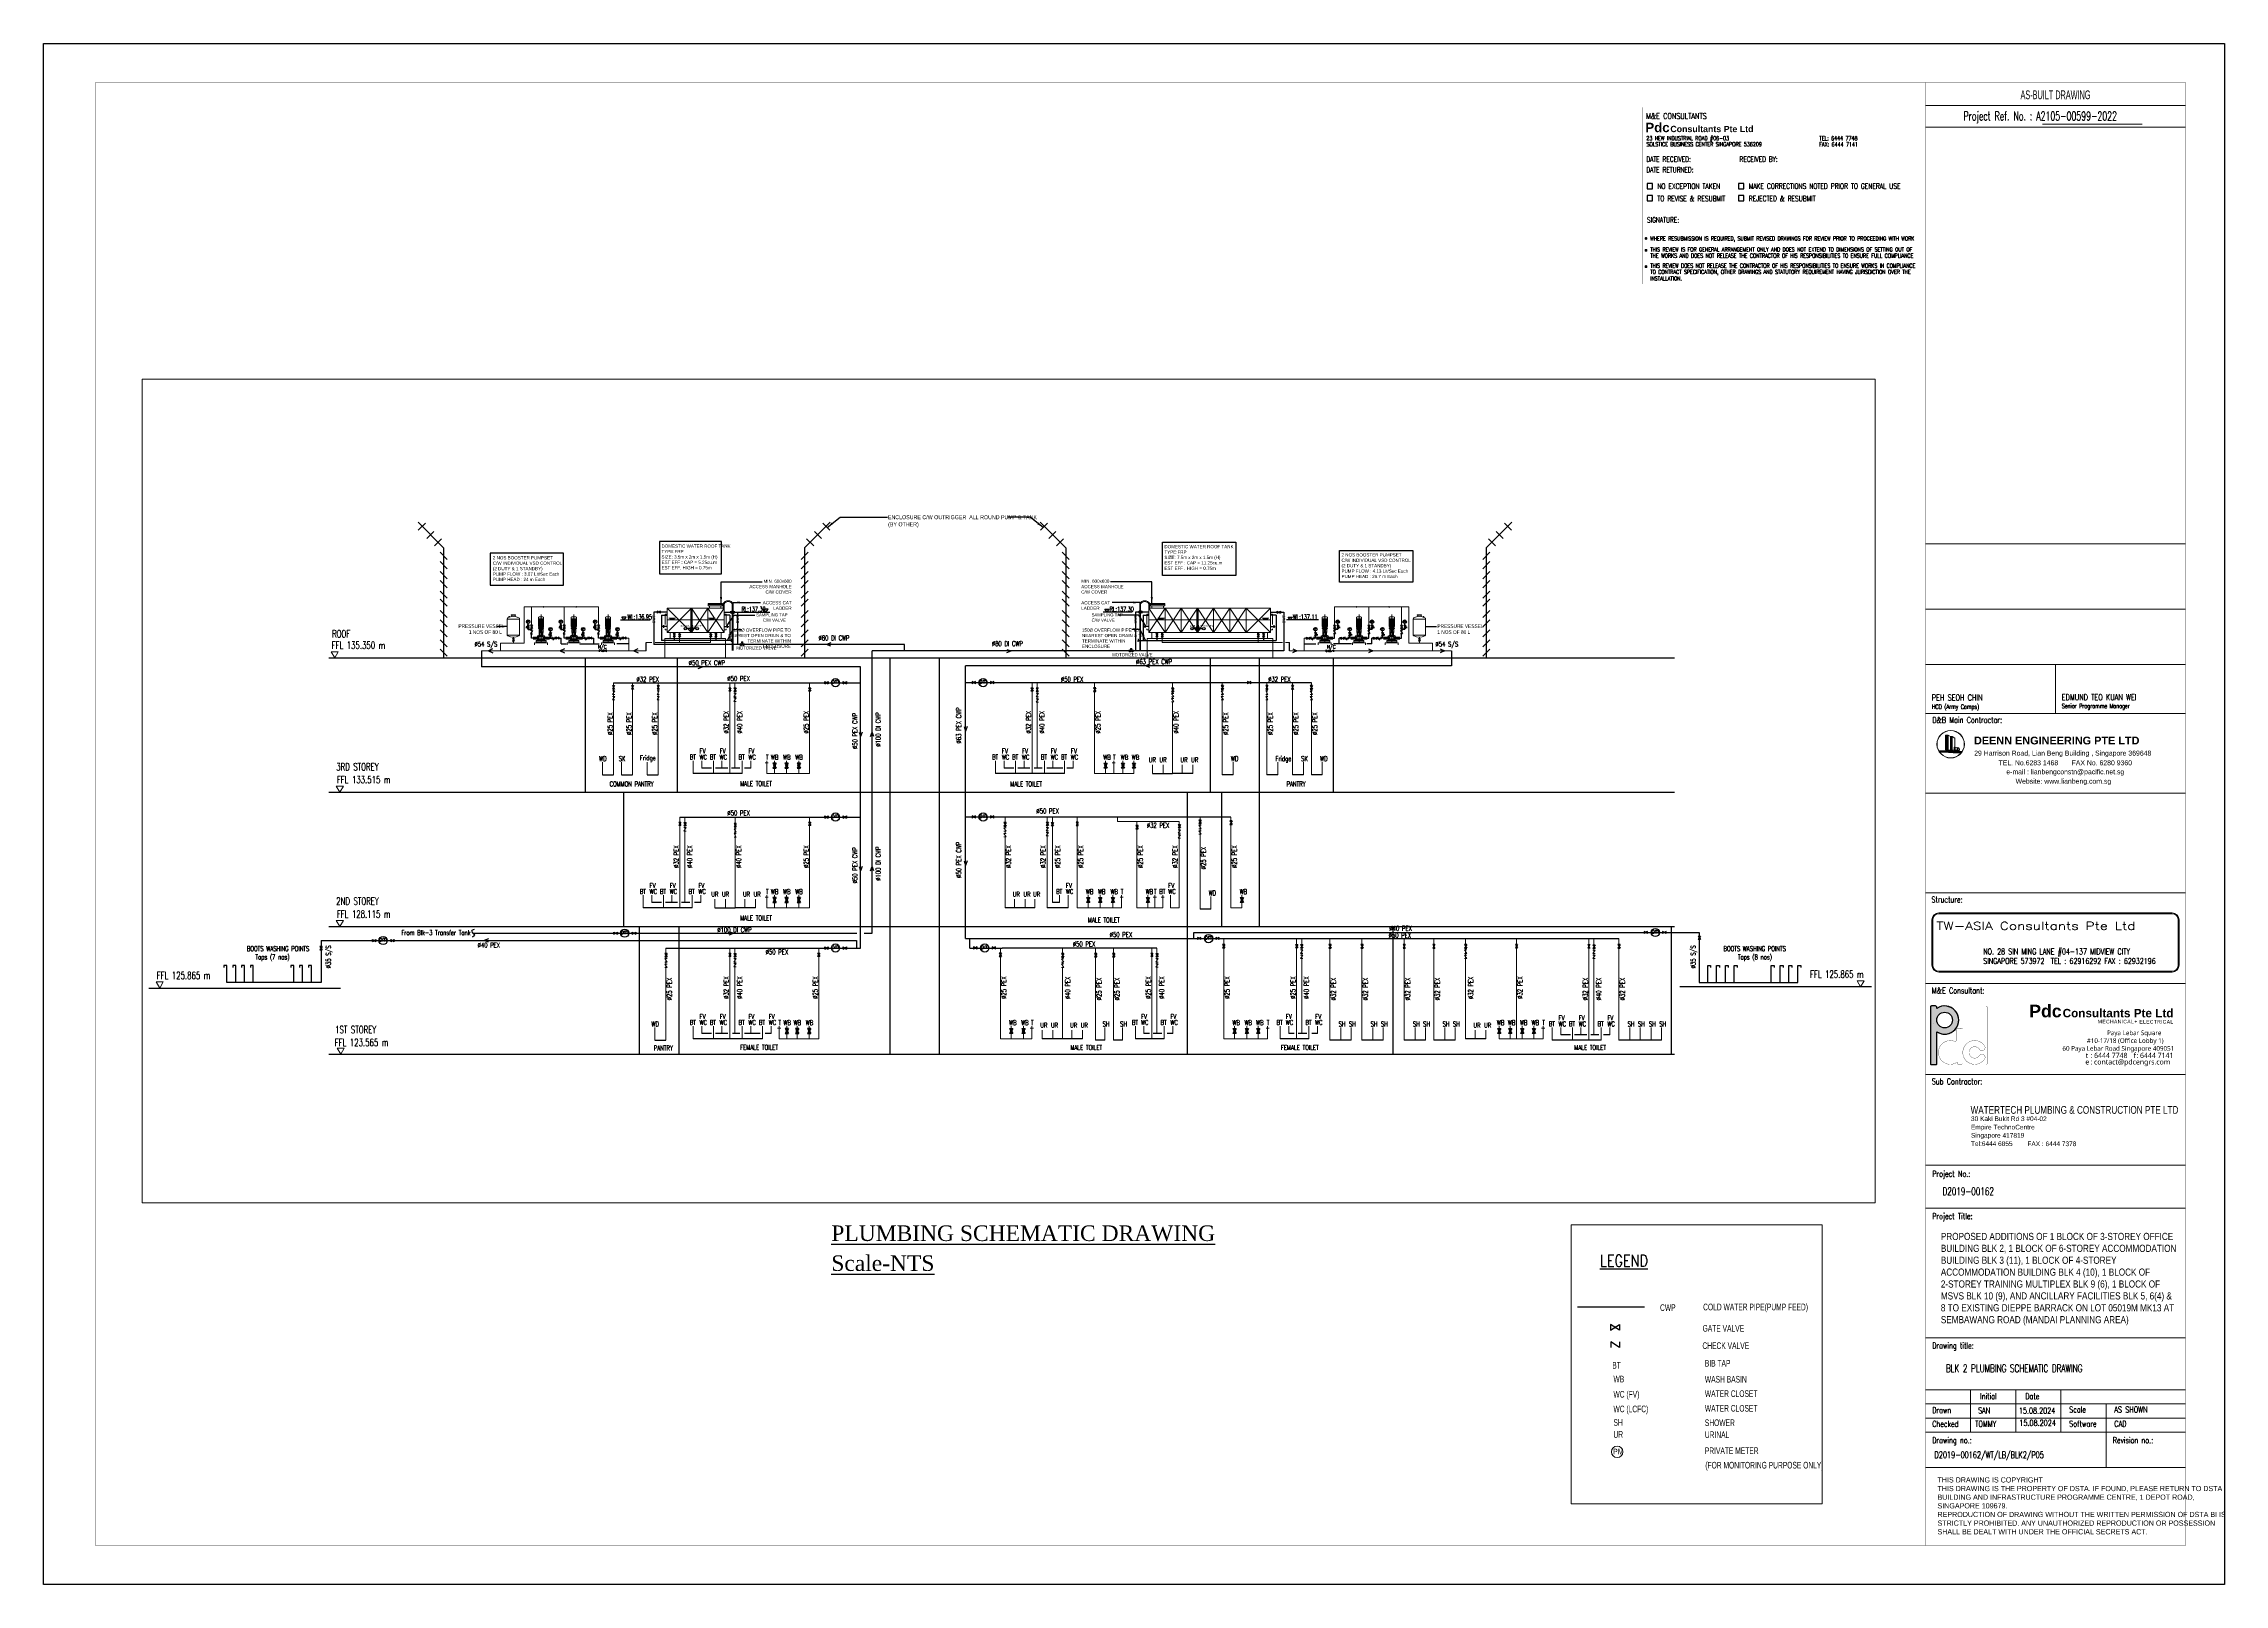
# Paper-space layout 'Plumbing Schematic' of a CAD drawing. Header units: millimetres. Extents: x -544 to 297, y -379 to 215.
# The model-space entities are those that its viewports show. They can reach past a viewport. Long polylines and large blocks are cut down to what shows.
import ezdxf
from ezdxf.enums import TextEntityAlignment as Align

# ---------------------------------------------------------------- set-up
doc = ezdxf.new("R2010")
doc.units = ezdxf.units.MM
doc.header["$LTSCALE"] = 0.1
for name, pattern in [('CENTER2', [28.575, 19.05, -3.175, 3.175, -3.175]), ('CHCENTER', [2.875, 2.5, -0.125, 0.125, -0.125]), ('DE-SELARANG TITLE BLOCK$0$DASHED', [0.75, 0.5, -0.25]), ('Hidden', [1785.9375, 1190.625, -595.3125]), ('HIDDEN2', [4.7625, 3.175, -1.5875])]:
    doc.linetypes.add(name, pattern=pattern)
doc.layers.get('0').update_dxf_attribs({"color": 8})
doc.layers.get('Defpoints').update_dxf_attribs({"color": 8})
for name, color, linetype in [('1', 8, 'CHCENTER'), ('_KTI_CONTROL', 9, 'Continuous'), ('A-_ANOTTBLK_E-', 8, 'Continuous'), ('FLOOR', 7, 'Continuous'), ('M-_DWAT----_E-N', 1, 'Continuous'), ('M-_DWAT----_T-', 7, 'Continuous'), ('M-_DWAT----_T-N', 7, 'Continuous'), ('M-_DWATCOPI_--_N', 160, 'Continuous'), ('M-_DWATCOPI_E', 160, 'Continuous'), ('M-_DWATHOPI_E-_N_PIPE', 3, 'Continuous'), ('M-_DWATHOPI_E-_N_TEXT', 7, 'Continuous'), ('M-_SANIANOT_T-_2TXT', 7, 'Continuous'), ('M1_ANOTT2S-_T-', 7, 'Continuous'), ('M1_DWATCWG-_E-', 150, 'Continuous'), ('M1_DWATCWP-_E-', 160, 'Continuous'), ('M1_DWATCWT-_E-', 3, 'Continuous'), ('S-_STRC----_E-', 1, 'Continuous')]:
    doc.layers.add(name, color=color, linetype=linetype)
for name, color, linetype, lineweight in [('ANOTTBLK', 8, 'Continuous', 5), ('comment', 5, 'Continuous', 25), ('M1_ANOTT2W-_T-', 2, 'Continuous', 15), ('M1_ANOTT3S-_T-', 3, 'Continuous', 20), ('M1_DWATEQPT_E-', 7, 'Continuous', 20), ('TITLE BLOCK$0$TB', 7, 'Continuous', 13)]:
    doc.layers.add(name, color=color, linetype=linetype, lineweight=lineweight)
doc.styles.add('AED006_DD_TC_title$0$Arial', font='arial.ttf', dxfattribs={"width": 0.8})
doc.styles.add('Arial', font='arial.ttf', dxfattribs={"width": 0.8, "height": 450})
doc.styles.add('m1', font='arial.ttf', dxfattribs={"width": 0.75, "height": 175})
doc.styles.add('MtXpl_Trebuchet_MS', font='trebucbd.ttf')
doc.styles.add('PDC', font='arialbd.ttf', dxfattribs={"width": 0.9, "height": 300})
doc.styles.add('PDC-Add', font='trebuc.ttf')
doc.styles.add('ROMANC', font='ARIALUNI.TTF')
doc.styles.add('RomanD', font='romand__.ttf', dxfattribs={"width": 1.3, "height": 3})
doc.styles.add('RomanS', font='romans__.ttf', dxfattribs={"width": 0.7, "height": 450})
doc.styles.add('ROMANS-1', font='romans.shx', dxfattribs={"width": 0.7})
doc.styles.add('RomanS_6', font='romans__.ttf', dxfattribs={"width": 0.65, "height": 2.25})
doc.styles.add('S250', font='romans.shx', dxfattribs={"width": 0.5, "height": 250})
doc.styles.add('Simplex', font='simplex_.ttf', dxfattribs={"width": 0.7, "height": 381.8394})
doc.styles.add('Simplex-0.65', font='simplex.shx', dxfattribs={"width": 0.65})
doc.styles.add('X_1368_ TITLE BLK A1$0$X_1368_ TITLE BLK A1$0$Standard', font='txt_____.ttf')
doc.dimstyles.get("Standard").update_dxf_attribs({"dimtxt": 0.18, "dimasz": 0.18, "dimexe": 0.18, "dimexo": 0.0625, "dimgap": 0.09, "dimtad": 0, "dimtih": 1, "dimtoh": 1, "dimdec": 4, "dimzin": 0, "dimdsep": 46, "dimtxsty": 'Standard', "dimcen": 0.09, "dimadec": 0, "dimazin": 0, "dimtfac": 1, "dimtdec": 4, "dimtofl": 0, "dimtmove": 0, "dimatfit": 3, "dimfxl": 0, "dimtolj": 1, "dimtzin": 0, "dimarcsym": 0})
doc.dimstyles.new('STANDARD$7', dxfattribs={"dimscale": 500, "dimtxt": 3, "dimasz": 2, "dimexe": 3, "dimexo": 2, "dimgap": 2, "dimtad": 0, "dimdec": 1, "dimzin": 15, "dimdsep": 46, "dimtxsty": 'RomanS', "dimcen": 2, "dimdle": 3, "dimclrd": 256, "dimclre": 256, "dimclrt": 6, "dimadec": 0, "dimazin": 0, "dimtfac": 1, "dimtdec": 1, "dimtix": 1, "dimtmove": 2, "dimatfit": 3, "dimfxl": 0, "dimtolj": 1, "dimtzin": 15, "dimarcsym": 0})

# ---------------------------------------------------------------- blocks, each defined once
blk = doc.blocks.new('*X8')
at = {"color": 0}
for p, q in [((105083, 16093), (105267, 16278)), ((105083, 16111), (105250, 16278)), ((105083, 16129), (105232, 16278)), ((105083, 16146), (105214, 16278)), ((105083, 16164), (105197, 16278)), ((105083, 16182), (105179, 16278)), ((105083, 16199), (105161, 16278)), ((105083, 16217), (105144, 16278)), ((105083, 16235), (105126, 16278)), ((105083, 16252), (105108, 16278)), ((105083, 16270), (105090, 16278)), ((105083, 16076), (105281, 16274)), ((105083, 16058), (105281, 16257)), ((105083, 16040), (105281, 16239)), ((105083, 16023), (105281, 16221)), ((105083, 16005), (105281, 16203)), ((105083, 15987), (105281, 16186)), ((105083, 15970), (105281, 16168)), ((105083, 15952), (105281, 16150)), ((105083, 15934), (105281, 16133)), ((105083, 15917), (105281, 16115)), ((105083, 15899), (105281, 16097)), ((105083, 15881), (105281, 16080)), ((105083, 15863), (105281, 16062)), ((105083, 15846), (105281, 16044)), ((105083, 15828), (105281, 16027)), ((105083, 15810), (105281, 16009)), ((105083, 15793), (105281, 15991)), ((105083, 15775), (105281, 15974)), ((105083, 15757), (105281, 15956)), ((105083, 15740), (105281, 15938)), ((105083, 15722), (105281, 15921)), ((105083, 15704), (105281, 15903)), ((105083, 15687), (105281, 15885)), ((105083, 15669), (105281, 15868)), ((105083, 15651), (105281, 15850)), ((105083, 15634), (105281, 15832)), ((105083, 15616), (105281, 15815)), ((105083, 15598), (105281, 15797)), ((105083, 15581), (105281, 15779)), ((105083, 15563), (105281, 15762)), ((105083, 15545), (105281, 15744)), ((105083, 15528), (105281, 15726)), ((105083, 15510), (105281, 15709)), ((105083, 15492), (105281, 15691)), ((105083, 15475), (105281, 15673)), ((105083, 15457), (105281, 15655)), ((105083, 15439), (105281, 15638)), ((105083, 15422), (105281, 15620)), ((105083, 15404), (105281, 15602)), ((105083, 15386), (105281, 15585)), ((105083, 15369), (105281, 15567)), ((105083, 15351), (105281, 15549)), ((105083, 15333), (105281, 15532)), ((105083, 15315), (105281, 15514)), ((105083, 15298), (105281, 15496)), ((105083, 15280), (105281, 15479)), ((105083, 15262), (105281, 15461)), ((105084, 15247), (105281, 15443)), ((105102, 15247), (105281, 15426)), ((105120, 15247), (105281, 15408)), ((105137, 15247), (105281, 15390)), ((105155, 15247), (105281, 15373)), ((105173, 15247), (105281, 15355)), ((105191, 15247), (105281, 15337)), ((105208, 15247), (105281, 15320)), ((105226, 15247), (105281, 15302)), ((105244, 15247), (105281, 15284)), ((105261, 15247), (105281, 15267)), ((105279, 15247), (105281, 15249)), ((105438, 16078), (105543, 16182)), ((105438, 16096), (105525, 16182)), ((105438, 16113), (105507, 16182)), ((105438, 16131), (105490, 16182)), ((105438, 16149), (105472, 16182)), ((105438, 16166), (105454, 16182)), ((105438, 16060), (105546, 16168)), ((105438, 16042), (105546, 16150)), ((105438, 16025), (105546, 16132)), ((105438, 16007), (105546, 16115)), ((105438, 15989), (105546, 16097)), ((105438, 15972), (105546, 16079)), ((105438, 15954), (105546, 16062)), ((105438, 15936), (105546, 16044)), ((105438, 15919), (105546, 16026)), ((105438, 15901), (105546, 16009)), ((105438, 15883), (105546, 15991)), ((105438, 15866), (105546, 15973)), ((105438, 15848), (105546, 15956)), ((105438, 15830), (105546, 15938)), ((105438, 15813), (105546, 15920)), ((105438, 15795), (105546, 15903)), ((105438, 15777), (105546, 15885)), ((105438, 15760), (105546, 15867)), ((105438, 15742), (105546, 15850)), ((105438, 15724), (105546, 15832)), ((105438, 15707), (105546, 15814)), ((105438, 15689), (105546, 15797)), ((105438, 15671), (105546, 15779)), ((105438, 15654), (105546, 15761)), ((105438, 15636), (105546, 15743)), ((105438, 15618), (105546, 15726)), ((105438, 15601), (105546, 15708)), ((105438, 15583), (105546, 15690)), ((105438, 15565), (105546, 15673)), ((105438, 15548), (105546, 15655)), ((105438, 15530), (105546, 15637)), ((105438, 15512), (105546, 15620)), ((105438, 15494), (105546, 15602)), ((105438, 15477), (105546, 15584)), ((105438, 15459), (105546, 15567)), ((105438, 15441), (105546, 15549)), ((105438, 15424), (105546, 15531)), ((105438, 15406), (105546, 15514)), ((105438, 15388), (105546, 15496)), ((105438, 15371), (105546, 15478)), ((105438, 15353), (105546, 15461)), ((105438, 15335), (105546, 15443)), ((105438, 15318), (105546, 15425)), ((105438, 15300), (105546, 15408)), ((105438, 15282), (105546, 15390)), ((105438, 15265), (105546, 15372)), ((105441, 15250), (105546, 15355)), ((105459, 15250), (105546, 15337)), ((105476, 15250), (105546, 15319)), ((105494, 15250), (105546, 15302)), ((105512, 15250), (105546, 15284)), ((105529, 15250), (105546, 15266)), ((105686, 15441), (105689, 15445)), ((105686, 15424), (105707, 15445)), ((105686, 15406), (105724, 15445)), ((105686, 15388), (105742, 15445)), ((105686, 15371), (105750, 15435)), ((105686, 15353), (105750, 15418)), ((105686, 15335), (105750, 15400)), ((105686, 15318), (105750, 15382)), ((105686, 15300), (105750, 15364)), ((105686, 15282), (105750, 15347)), ((105686, 15265), (105750, 15329)), ((105686, 15247), (105750, 15311)), ((105692, 15236), (105750, 15294)), ((105710, 15236), (105750, 15276)), ((105728, 15236), (105750, 15258)), ((105745, 15236), (105750, 15241)), ((105886, 15394), (105893, 15401)), ((105886, 15377), (105910, 15401)), ((105886, 15359), (105928, 15401)), ((105886, 15341), (105941, 15396)), ((105886, 15324), (105941, 15378)), ((105886, 15306), (105941, 15360)), ((105886, 15288), (105941, 15343)), ((105886, 15271), (105941, 15325)), ((105886, 15253), (105941, 15307)), ((105892, 15241), (105941, 15290)), ((105910, 15241), (105941, 15272)), ((105928, 15241), (105941, 15254))]:
    blk.add_line(p, q, dxfattribs=at)
blk = doc.blocks.new('*X9')
at = {"color": 0}
for p, q in [((104618, 15191), (104621, 15194)), ((104622, 15182), (104634, 15194)), ((104627, 15174), (104647, 15194)), ((104632, 15165), (104661, 15194)), ((104637, 15157), (104674, 15194)), ((104642, 15149), (104687, 15194)), ((104647, 15141), (104700, 15194)), ((104652, 15133), (104714, 15194)), ((104658, 15125), (104727, 15194)), ((104663, 15117), (104740, 15194)), ((104668, 15109), (104753, 15194)), ((104674, 15101), (104767, 15194)), ((104684, 15098), (104780, 15194)), ((104697, 15098), (104793, 15194)), ((104711, 15098), (104806, 15194)), ((104724, 15098), (104820, 15194)), ((104737, 15098), (104833, 15194)), ((104750, 15098), (104846, 15194)), ((104764, 15098), (104859, 15194)), ((104777, 15098), (104873, 15194)), ((104790, 15098), (104886, 15194)), ((104803, 15098), (104899, 15194)), ((104817, 15098), (104912, 15194)), ((104830, 15098), (104926, 15194)), ((104843, 15098), (104939, 15194)), ((104857, 15098), (104952, 15194)), ((104870, 15098), (104966, 15194)), ((104883, 15098), (104979, 15194)), ((104896, 15098), (104992, 15194)), ((104910, 15098), (105005, 15194)), ((104923, 15098), (105019, 15194)), ((104936, 15098), (105032, 15194)), ((104949, 15098), (105045, 15194)), ((104963, 15098), (105058, 15194)), ((104976, 15098), (105072, 15194)), ((104989, 15098), (105085, 15194)), ((105002, 15098), (105098, 15194)), ((105016, 15098), (105111, 15194)), ((105029, 15098), (105125, 15194)), ((105042, 15098), (105138, 15194)), ((105055, 15098), (105151, 15194)), ((105069, 15098), (105164, 15194)), ((105082, 15098), (105178, 15194)), ((105095, 15098), (105191, 15194)), ((105108, 15098), (105204, 15194)), ((105122, 15098), (105217, 15194)), ((105135, 15098), (105231, 15194)), ((105148, 15098), (105244, 15194)), ((105161, 15098), (105257, 15194)), ((105175, 15098), (105270, 15194)), ((105188, 15098), (105284, 15194)), ((105201, 15098), (105297, 15194)), ((105214, 15098), (105304, 15187)), ((105228, 15098), (105304, 15175)), ((105241, 15098), (105318, 15175)), ((105254, 15098), (105331, 15175)), ((105268, 15098), (105344, 15175)), ((105281, 15098), (105357, 15175)), ((105294, 15098), (105371, 15175)), ((105305, 15082), (105397, 15175)), ((105307, 15098), (105384, 15175)), ((105318, 15082), (105410, 15175)), ((105331, 15082), (105424, 15175)), ((105344, 15082), (105437, 15175)), ((105358, 15082), (105450, 15175)), ((105371, 15082), (105463, 15175)), ((105384, 15082), (105477, 15175)), ((105397, 15082), (105490, 15175)), ((105411, 15082), (105503, 15175)), ((105424, 15082), (105516, 15175)), ((105437, 15082), (105530, 15175)), ((105450, 15082), (105543, 15175)), ((105464, 15082), (105556, 15175)), ((105477, 15082), (105569, 15175)), ((105490, 15082), (105583, 15175)), ((105503, 15082), (105596, 15175)), ((105517, 15082), (105609, 15175)), ((105530, 15082), (105623, 15175)), ((105543, 15082), (105619, 15158)), ((105556, 15082), (105629, 15155)), ((105570, 15082), (105643, 15155)), ((105583, 15082), (105656, 15155)), ((105596, 15082), (105669, 15155)), ((105610, 15082), (105682, 15155)), ((105623, 15082), (105696, 15155)), ((105623, 15069), (105709, 15155)), ((105626, 15059), (105722, 15155)), ((105640, 15059), (105735, 15155)), ((105653, 15059), (105749, 15155)), ((105666, 15059), (105762, 15155)), ((105679, 15059), (105775, 15155)), ((105693, 15059), (105788, 15155)), ((105706, 15059), (105802, 15155)), ((105719, 15059), (105815, 15155)), ((105732, 15059), (105828, 15155)), ((105746, 15059), (105841, 15155)), ((105759, 15059), (105855, 15155)), ((105772, 15059), (105868, 15155)), ((105786, 15059), (105881, 15155)), ((105799, 15059), (105895, 15155)), ((105812, 15059), (105908, 15155)), ((105825, 15059), (105921, 15155)), ((105839, 15059), (105934, 15155)), ((105852, 15059), (105948, 15155)), ((105865, 15059), (105961, 15155)), ((105878, 15059), (105974, 15155)), ((105892, 15059), (105987, 15155)), ((105905, 15059), (106001, 15155)), ((105918, 15059), (106014, 15155)), ((105931, 15059), (106027, 15155)), ((105945, 15059), (106040, 15155)), ((105958, 15059), (106054, 15155)), ((105971, 15059), (106067, 15155)), ((105984, 15059), (106080, 15155)), ((105998, 15059), (106093, 15155)), ((106011, 15059), (106107, 15155)), ((106024, 15059), (106120, 15155)), ((106037, 15059), (106133, 15155)), ((106051, 15059), (106146, 15155)), ((106064, 15059), (106160, 15155)), ((106077, 15059), (106173, 15155)), ((106090, 15059), (106186, 15155)), ((106104, 15059), (106199, 15155)), ((106117, 15059), (106213, 15155)), ((106130, 15059), (106226, 15155)), ((106143, 15059), (106239, 15155)), ((106170, 15059), (106222, 15112)), ((106183, 15059), (106185, 15061))]:
    blk.add_line(p, q, dxfattribs=at)
blk = doc.blocks.new('pdc logo')
at = {"layer": '_KTI_CONTROL'}
h = blk.add_hatch(color=5, dxfattribs=at)
h.dxf.hatch_style = 1
h.paths.add_polyline_path([(2157.64, -611.18, -1), (2152.79, -611.18, -1)], flags=16)
edge = h.paths.add_edge_path()
edge.add_arc((2152.39, -607.24), 0.4, 360, 450)
edge.add_line((2152.39, -606.84), (2151.19, -606.84))
edge.add_arc((2151.19, -607.16), 0.32, 90, 180)
edge.add_line((2150.87, -607.16), (2150.87, -624.62))
edge.add_arc((2151.19, -624.62), 0.32, 180, 270)
edge.add_line((2151.19, -624.94), (2152.47, -624.94))
edge.add_arc((2152.47, -624.62), 0.32, 270, 360)
edge.add_line((2152.79, -624.62), (2152.79, -614.79))
edge.add_arc((2155.21, -611.18), 4.34, 236.10561, 450)
edge.add_arc((2155.21, -611.18), 4.34, 90, 123.89439)
edge.add_line((2152.79, -607.58), (2152.79, -607.24))
blk.add_line((2151.83, -612.12), (2151.83, -612.12), dxfattribs=at)
at = {"layer": '_KTI_CONTROL', "color": 5}
for p, q in [((2160.15, -613.94), (2160.15, -613.94)), ((2166.73, -620.61), (2166.73, -620.61)), ((2166.73, -621.72), (2166.73, -621.72))]:
    blk.add_line(p, q, dxfattribs=at)
at = {"layer": '_KTI_CONTROL'}
blk.add_lwpolyline([(2151.27, -624.94, 0.08, 0.08, 0), (2167.96, -624.94, 0.08, 0.08, 0.414214), (2168.36, -624.54, 0.08, 0.08, 0), (2168.36, -607.24, 0.08, 0.08, 0.414214), (2167.96, -606.84, 0.08, 0.08, 0), (2151.27, -606.84, 0.08, 0, 0.414214), (2150.87, -607.24, 0, 0, 0), (2150.87, -624.54, 0, 0.08, 0.414214)], format="xyseb", close=True, dxfattribs=at)
blk.add_lwpolyline([(2152.79, -607.58), (2152.79, -607.24, 0.414214), (2152.39, -606.84), (2151.19, -606.84, 0.414214), (2150.87, -607.16), (2150.87, -624.62, 0.414214), (2151.19, -624.94), (2152.47, -624.94, 0.414214), (2152.79, -624.62), (2152.79, -614.79, 1.350121), (2155.21, -606.84)], format="xyb", dxfattribs=at)
at = {"layer": '_KTI_CONTROL', "color": 5, "const_width": 0.08}
for points in [[(2159.15, -624.26, 0.604222), (2159.03, -624.19, -1.673231), (2158.32, -617.77, 0.53158), (2158.76, -617.47), (2158.76, -614.06, -0.414214), (2159.16, -613.66), (2160.28, -613.66, -0.414214), (2160.68, -614.06), (2160.68, -624.54, -0.414214), (2160.36, -624.86), (2159.55, -624.86, -0.414214), (2159.15, -624.46)], [(2166.73, -621.72, -0.600855), (2167.53, -623.22, -3.270946), (2167.53, -619.12, -0.600855), (2166.73, -620.61, -0.249332), (2165.93, -620.19, 3.270946), (2165.93, -622.15, -0.249332)]]:
    blk.add_lwpolyline(points, format="xyb", close=True, dxfattribs=at)
blk.add_lwpolyline([(2158.7, -621.17, 1712.893325), (2158.7, -621.17)], format="xyb", dxfattribs=at)
at = {"layer": '_KTI_CONTROL'}
blk.add_circle((2155.21, -611.18), 2.42, dxfattribs=at)
blk.add_arc((2155.21, -611.18), 4.34, 236.10561, 123.89439, dxfattribs=at)
blk = doc.blocks.new('A$C62FE11C2')
at = {"layer": '_KTI_CONTROL', "xscale": 1.25, "yscale": 1.25, "zscale": 1.25}
blk.add_blockref('pdc logo', (-2684.72, 783.68), dxfattribs=at)
at = {"layer": '_KTI_CONTROL', "color": 5, "style": 'PDC'}
blk.add_text('Pdc ', height=4.86, dxfattribs=at).set_placement((41.95, 20.75))
at = {"layer": '_KTI_CONTROL', "color": 7, "style": 'PDC'}
blk.add_text('Consultants Pte Ltd', height=3.24, dxfattribs=at).set_placement((54.81, 20.77))
at = {"layer": 'A-_ANOTTBLK_E-', "color": 5, "style": 'MtXpl_Trebuchet_MS'}
for s, p in [('e', (63.56, 2.58)), ('t', (63.71, 5.08)), ('f', (82.16, 5.08))]:
    blk.add_text(s, height=2, dxfattribs=at).set_placement(p)
at = {"layer": 'A-_ANOTTBLK_E-', "color": 7}
for s, style, p in [(': contact@pdcengrs.com', 'MtXpl_Trebuchet_MS', (65.5, 2.58)), (': 6444 7748 ', 'PDC-Add', (65.54, 5.08)), (': 6444 7141', 'PDC-Add', (83.25, 5.08))]:
    blk.add_text(s, height=2, dxfattribs=dict(at, style=style)).set_placement(p)
at = {"layer": 'A-_ANOTTBLK_E-', "color": 7, "char_height": 1.3867, "width": 77.2836, "attachment_point": 1, "style": 'X_1368_ TITLE BLK A1$0$X_1368_ TITLE BLK A1$0$Standard'}
for s, insert in [('{\\fArial|b0|i0|c0|p34;\\T1.1;MECHANICAL}', (68.35, 19.8)), ('{\\fArial|b0|i0|c0|p34;\\T1.1;+}', (82.5, 19.8)), ('{\\fArial|b0|i0|c0|p34;\\T1.1;ELECTRICAL    }', (84.4, 19.74))]:
    blk.add_mtext(s, dxfattribs=dict(at, insert=insert))
at = {"layer": 'A-_ANOTTBLK_E-', "color": 7, "insert": (51.37, 15.68), "char_height": 1.8, "attachment_point": 1, "style": 'PDC-Add'}
blk.add_mtext_dynamic_manual_height_columns('{\\W8.43645;\\C0;    \\W1;Paya Lebar Square\\P\\W6.97254;   \\W1;#10-17/18 (Office Lobby 1)\\P{\\W5.517284; }60 Paya Lebar Road Singapore 409051}', width=45.5093, gutter_width=1, heights=[0], dxfattribs=at)
blk = doc.blocks.new('83GATE')
at = {"layer": 'M1_DWATCWP-_E-'}
for p, q in [((-200, -64), (-200, 64)), ((-200, 64), (0, -64)), ((-200, -64), (0, 64)), ((0, 64), (0, -64))]:
    blk.add_line(p, q, dxfattribs=at)
blk = doc.blocks.new('83MVpump-el')
for p, q in [((240, 1696), (284, 1717)), ((240, 1605), (240, 1696)), ((240, 1570), (275, 1605)), ((240, 1605), (560, 1605)), ((240, 1570), (240, 1134)), ((259, 1569), (259, 1134)), ((271, 1569), (271, 1134)), ((284, 1717), (516, 1717)), ((289, 1569), (289, 1134)), ((300, 1569), (300, 1134)), ((339, 1569), (339, 1134)), ((351, 1569), (351, 1134)), ((381, 1569), (381, 1134)), ((393, 1569), (393, 1134)), ((407, 1569), (407, 1134)), ((419, 1569), (419, 1134)), ((449, 1569), (449, 1134)), ((461, 1569), (461, 1134)), ((500, 1569), (500, 1134)), ((511, 1569), (511, 1134)), ((560, 1696), (516, 1717)), ((525, 1605), (560, 1570)), ((529, 1569), (529, 1134)), ((541, 1569), (541, 1134)), ((560, 1605), (560, 1696)), ((560, 1570), (560, 1134)), ((176, 500), (168, 495)), ((168, 495), (168, 334)), ((176, 329), (168, 334)), ((183, 541), (176, 500)), ((176, 500), (176, 329)), ((183, 288), (176, 329)), ((209, 541), (183, 541)), ((209, 288), (183, 288)), ((209, 541), (209, 288)), ((209, 492), (275, 487)), ((209, 338), (274, 343)), ((240, 1132), (275, 1097)), ((240, 1049), (240, 1003)), ((240, 1049), (560, 1049)), ((240, 1026), (560, 1026)), ((560, 1003), (240, 1003)), ((240, 582), (312, 582)), ((240, 564), (312, 564)), ((245, 268), (252, 301)), ((252, 301), (548, 301)), ((260, 315), (260, 248)), ((278, 503), (263, 415)), ((279, 315), (263, 415)), ((271, 301), (279, 315)), ((275, 1097), (525, 1097)), ((275, 1003), (275, 762)), ((275, 951), (525, 951)), ((275, 921), (525, 921)), ((275, 762), (525, 762)), ((279, 315), (521, 315)), ((285, 509), (509, 509)), ((291, 762), (291, 582)), ((291, 564), (291, 509)), ((300, 792), (500, 792)), ((306, 762), (306, 582)), ((306, 564), (306, 509)), ((317, 792), (317, 797)), ((317, 797), (327, 797)), ((318, 582), (323, 582)), ((318, 564), (323, 564)), ((327, 797), (327, 792)), ((327, 762), (327, 582)), ((327, 564), (327, 509)), ((332, 582), (402, 582)), ((332, 564), (402, 564)), ((345, 921), (354, 792)), ((347, 894), (453, 894)), ((368, 881), (368, 874)), ((368, 865), (368, 853)), ((368, 844), (368, 834)), ((368, 827), (368, 818)), ((368, 809), (368, 801)), ((379, 881), (379, 874)), ((379, 865), (379, 853)), ((379, 844), (379, 834)), ((379, 827), (379, 818)), ((379, 809), (379, 801)), ((389, 881), (389, 874)), ((389, 865), (389, 853)), ((389, 844), (389, 834)), ((389, 827), (389, 818)), ((389, 809), (389, 801)), ((400, 881), (400, 874)), ((400, 865), (400, 853)), ((400, 844), (400, 834)), ((400, 827), (400, 818)), ((400, 809), (400, 801)), ((410, 582), (417, 582)), ((410, 564), (417, 564)), ((411, 881), (411, 874)), ((411, 865), (411, 853)), ((411, 844), (411, 834)), ((411, 827), (411, 818)), ((411, 809), (411, 801)), ((421, 881), (421, 874)), ((421, 865), (421, 853)), ((421, 844), (421, 834)), ((421, 827), (421, 818)), ((421, 809), (421, 801)), ((423, 582), (484, 582)), ((423, 564), (484, 564)), ((432, 881), (432, 874)), ((432, 865), (432, 853)), ((432, 844), (432, 834)), ((432, 827), (432, 818)), ((432, 809), (432, 801)), ((455, 921), (446, 792)), ((473, 797), (473, 792)), ((483, 797), (473, 797)), ((473, 762), (473, 582)), ((473, 564), (473, 509)), ((483, 792), (483, 797)), ((490, 582), (497, 582)), ((490, 564), (497, 564)), ((494, 762), (494, 582)), ((494, 564), (494, 509)), ((503, 582), (560, 582)), ((503, 564), (560, 564)), ((509, 762), (509, 582)), ((509, 564), (509, 509)), ((516, 503), (532, 415)), ((516, 315), (532, 415)), ((586, 492), (519, 487)), ((586, 338), (520, 343)), ((529, 301), (521, 315)), ((525, 1097), (560, 1132)), ((525, 1003), (525, 762)), ((540, 315), (540, 248)), ((555, 268), (548, 301)), ((560, 1049), (560, 1003)), ((586, 541), (611, 541)), ((586, 541), (586, 288)), ((586, 288), (611, 288)), ((611, 541), (619, 500)), ((611, 288), (619, 329)), ((619, 500), (626, 495)), ((619, 500), (619, 329)), ((619, 329), (626, 334)), ((626, 495), (626, 334))]:
    blk.add_line(p, q)
at = {"color": 9, "linetype": 'CENTER2'}
for p, q in [((400, 1876), (400, 172)), ((-18, 415), (812, 415))]:
    blk.add_line(p, q, dxfattribs=at)
at = {"color": 9}
for p, q in [((0, 120), (800, 120)), ((0, 120), (0, 0)), ((88, 268), (706, 268)), ((88, 188), (88, 268)), ((88, 188), (706, 188)), ((117, 120), (117, 188)), ((209, 188), (117, 170)), ((117, 170), (206, 166)), ((206, 166), (117, 152)), ((117, 152), (206, 143)), ((206, 143), (117, 120)), ((209, 120), (209, 188)), ((592, 120), (592, 188)), ((683, 188), (592, 170)), ((592, 170), (680, 166)), ((680, 166), (592, 152)), ((592, 152), (680, 143)), ((680, 143), (592, 120)), ((683, 120), (683, 188)), ((706, 188), (706, 268)), ((800, 120), (800, 0))]:
    blk.add_line(p, q, dxfattribs=at)
for centre, radius, start, end in [((228, 1108), 61.1, 281.30996, 349.11515), ((285, 502), 7.04, 90, 170.10296), ((509, 502), 7.04, 9.89704, 90), ((572, 1108), 61.1, 190.88485, 258.69004)]:
    blk.add_arc(centre, radius, start, end)
blk = doc.blocks.new('83flexi')
at = {"color": 7}
for p, q in [((-200, 81), (-200, -81)), ((-200, 81), (-176, -81)), ((-176, -81), (-160, 81)), ((-160, 81), (-136, -81)), ((-136, -81), (-120, 81)), ((-120, 81), (-96, -81)), ((-96, -81), (-80, 81)), ((-80, 81), (-56, -81)), ((-56, -81), (-40, 81)), ((-40, 81), (-16, -81)), ((-16, -81), (0, 81)), ((0, 81), (0, -81))]:
    blk.add_line(p, q, dxfattribs=at)
blk = doc.blocks.new('83strainer')
at = {"color": 7}
for p, q in [((-200, 69), (-200, -69)), ((-200, 0), (0, 0)), ((-200, 0), (-84, -85)), ((0, 69), (0, -69)), ((-113, -123), (-55, -48))]:
    blk.add_line(p, q, dxfattribs=at)
blk = doc.blocks.new('83check')
at = {"color": 7, "linetype": 'Continuous'}
for p, q in [((-200, -64), (0, 64)), ((-200, -64), (-200, 64)), ((0, 64), (0, -64))]:
    blk.add_line(p, q, dxfattribs=at)
blk = doc.blocks.new('83PNEU-TANK')
at = {"layer": 'M1_DWATEQPT_E-'}
for p, q in [((-216, 2107), (-216, 2155)), ((-216, 2155), (216, 2155)), ((-216, 2131), (216, 2131)), ((216, 2107), (216, 2155)), ((-600, 1757), (-600, 220)), ((-600, 187), (600, 187)), ((-526, 1741), (530, 1741)), ((-216, 2107), (216, 2107)), ((-168, 1966), (-168, 2107)), ((168, 1966), (168, 2107)), ((359, 1927), (375, 1976)), ((363, 1980), (371, 2002)), ((432, 1957), (363, 1980)), ((439, 1980), (371, 2002)), ((405, 1913), (420, 1961)), ((432, 1957), (439, 1980)), ((600, 1757), (600, 220))]:
    blk.add_line(p, q, dxfattribs=at)
for centre, radius, start, end in [((-480, 1757), 120, 113.53658, 180), ((0, 655), 1322, 66.46342, 113.53658), ((0, 1322), 1322, 246.46342, 293.53658), ((480, 1757), 120, 0, 66.46342)]:
    blk.add_arc(centre, radius, start, end, dxfattribs=at)
at = {"layer": 'M1_DWATEQPT_E-', "linetype": 'Hidden'}
for centre, start, end in [((-480, 220), 180, 246.46342), ((480, 220), 293.53658, 0)]:
    blk.add_arc(centre, 120, start, end, dxfattribs=at)
blk = doc.blocks.new('A$C1F332EBA')
at = {"layer": 'M-_DWATHOPI_E-_N_PIPE', "color": 7, "linetype": 'Continuous'}
for p, q in [((0, 5573, 0), (1053, 4520, 0)), ((11, 5252, 0), (301, 5542, 0)), ((358, 4904), (648, 5195)), ((677, 4605, 0), (967, 4896, 0)), ((1053, 4520, 0), (1053, 0, 0)), ((904, 4338, 0), (1195, 4048, 0)), ((904, 3954, 0), (1195, 3663, 0)), ((904, 3543, 0), (1195, 3252, 0)), ((904, 3174, 0), (1195, 2883, 0)), ((904, 2747, 0), (1195, 2457, 0)), ((904, 2409, 0), (1195, 2118, 0)), ((904, 1952, 0), (1195, 1661, 0)), ((904, 1564, 0), (1195, 1273, 0)), ((904, 1156, 0), (1195, 866, 0)), ((904, 745, 0), (1195, 455, 0)), ((904, 361, 0), (1195, 70, 0))]:
    blk.add_line(p, q, dxfattribs=at)
blk = doc.blocks.new('83nbtap-g')
at = {"color": 5}
for p, q in [((0, 0), (290, 0)), ((223, -75), (223, 75))]:
    blk.add_line(p, q, dxfattribs=at)

msp = doc.modelspace()

# ---------------------------------------------------------------- linework, layer by layer
at = {"color": 7, "lineweight": 25}
for p, q in [((-19897, -323043), (21616, -323043)), ((-19897, -327188), (21616, -327188)), ((-19897, -331334), (21616, -331334)), ((-25453, -333229), (-19538, -333229)), ((27693, -333191), (21778, -333191)), ((-19897, -335271), (21616, -335271))]:
    msp.add_line(p, q, dxfattribs=at)
at = {"color": 160, "ltscale": 800}
for p, q in [((30380, -347990, 0), (30380, -348215, 0)), ((30717, -348215, 0), (30380, -347990, 0)), ((30717, -347990, 0), (30717, -348215, 0))]:
    msp.add_line(p, q, dxfattribs=at)
at = {"color": 7, "lineweight": 18, "flags": 128}
for points in [[(-19718, -323043), (-19609, -322854), (-19827, -322854)], [(-19560, -327188), (-19451, -327000), (-19669, -327000)], [(-19560, -331334), (-19451, -331145), (-19669, -331145)], [(27356, -333191), (27247, -333002), (27465, -333002)], [(-25116, -333229), (-25007, -333040), (-25225, -333040)], [(-19533, -335271), (-19424, -335083), (-19642, -335083)]]:
    msp.add_lwpolyline(points, close=True, dxfattribs=at)
at = {"layer": '1', "color": 7, "lineweight": -3}
for p, q in [((-6348, -321547, 1), (-6487, -321547, 1)), ((-6418, -321635, 0), (-6487, -321547, 1)), ((-6418, -321635, 0), (-6348, -321547, 1)), ((4109, -321635, 0), (4039, -321547, 1)), ((4039, -321547, 1), (4179, -321547, 1)), ((4109, -321635, 0), (4179, -321547, 1)), ((-10723, -321788, 1), (-10862, -321788, 1)), ((-10793, -321876, 0), (-10862, -321788, 1)), ((-10793, -321876, 0), (-10723, -321788, 1)), ((9762, -321876, 0), (9693, -321788, 1)), ((9693, -321788, 1), (9832, -321788, 1)), ((9762, -321876, 0), (9832, -321788, 1))]:
    msp.add_line(p, q, dxfattribs=at)
at = {"layer": '1', "color": 7, "linetype": 'Continuous', "lineweight": -3}
for p, q in [((-10906, -321876, 0), (-9987, -321876, 0)), ((-7291, -321635, 0), (-6298, -321635, 0)), ((4889, -321635, 0), (3989, -321635, 0)), ((10635, -321876, 0), (9642, -321876, 0))]:
    msp.add_line(p, q, dxfattribs=at)
at = {"layer": 'M-_DWAT----_E-N', "color": 160}
for p, q in [((30373, -347325, 0), (30373, -347550, 0)), ((30373, -347550, 0), (30710, -347325, 0)), ((30710, -347550, 0), (30373, -347325, 0)), ((30710, -347325, 0), (30710, -347550, 0))]:
    msp.add_line(p, q, dxfattribs=at)
at = {"layer": 'M-_DWATCOPI_--_N'}
for p, q in [((-2137, -322631, 0), (-9874, -322631, 0)), ((-2137, -322832, 0), (-2137, -322631, 0)), ((6789, -331702), (6789, -331515)), ((6789, -331515), (22379, -331515)), ((-20139, -331762), (-3622, -331762)), ((-3622, -331762), (-3622, -331994, 0))]:
    msp.add_line(p, q, dxfattribs=at)
at = {"layer": 'M-_DWATCOPI_--_N', "color": 8}
for p, q in [((-11982, -327188), (-11982, -323043)), ((-9141, -327188), (-9141, -323043)), ((-2577, -327188), (-2577, -323043)), ((-1055, -327188), (-1055, -323043)), ((7301, -327188), (7301, -323043)), ((8809, -327188), (8809, -323043)), ((11098, -327188), (11098, -323043)), ((-10794, -331334), (-10794, -327188)), ((-2577, -331334), (-2577, -327188)), ((-1055, -331334), (-1055, -327188)), ((6592, -331334), (6592, -327188)), ((7654, -331334), (7654, -327188)), ((8809, -331334), (8809, -327188)), ((-10312, -335271), (-10312, -331334)), ((-9093, -335271), (-9093, -331334)), ((-2577, -335271), (-2577, -331334)), ((-1055, -335271), (-1055, -331334)), ((6592, -335271), (6592, -331334)), ((12939, -335271), (12939, -331334)), ((21520, -335271), (21520, -331334))]:
    msp.add_line(p, q, dxfattribs=at)
at = {"layer": 'M-_DWATCOPI_E'}
for p, q in [((-9768, -321635, 0), (-9874, -321635, 0)), ((-9874, -321635, 0), (-9874, -321978, 0)), ((-9874, -321966, 0), (-9874, -322631, 0)), ((-9462, -321635, 0), (-9668, -321635, 0)), ((-7703, -321635, 0), (-7497, -321635, 0)), ((-7397, -321635, 0), (-7291, -321635, 0)), ((-7291, -321635, 0), (-7291, -321951, 0)), ((-7291, -321966, 0), (-7291, -322631, 0)), ((5088, -321635, 0), (4982, -321635, 0)), ((4982, -321635, 0), (4982, -321951, 0)), ((4982, -321966, 0), (4982, -322832, 0)), ((5394, -321635, 0), (5188, -321635, 0)), ((9153, -321635, 0), (9359, -321635, 0)), ((9459, -321635, 0), (9565, -321635, 0)), ((9565, -321635, 0), (9565, -321978, 0)), ((9565, -321966, 0), (9565, -322832, 0)), ((-15190, -322831, -3), (-15190, -323326, -3)), ((-10109, -322831, -3), (-10109, -322572, -3)), ((-3137, -331535), (-3137, -322832)), ((9565, -322832, 0), (-3137, -322832)), ((9739, -322831, -1), (9739, -322572, -1)), ((9739, -322831, -1), (9739, -322572, -1)), ((9739, -322831, -1), (9739, -322572, -1)), ((14731, -322831, -3), (14731, -323290, -3)), ((-3494, -323326, -1), (-15190, -323326, -2)), ((-3494, -331994), (-3494, -323326)), ((-255, -331702), (-255, -323290)), ((14731, -323290, -3), (-255, -323290, -1)), ((-11116, -323810, 0), (-4900, -323810, 0)), ((-4900, -323810, 0), (-4618, -323810, 0)), ((-4900, -323810, 0), (-4618, -323810, 0)), ((-4732, -323810, 0), (-3494, -323810)), ((869, -323810, 0), (-255, -323810)), ((1151, -323810, 0), (869, -323810, 0)), ((10414, -323810, 0), (1157, -323810, 0)), ((-11453, -326653, 0), (-11116, -326653, 0)), ((-10868, -326653, 0), (-10531, -326653, 0)), ((-10077, -326653, 0), (-9740, -326653, 0)), ((-7150, -326610, 0), (-8657, -326610, 0)), ((-8094, -326443, 0), (-8392, -326443, 0)), ((-7592, -326443, 0), (-7974, -326443, 0)), ((-7217, -326443, 0), (-7474, -326443, 0)), ((-6885, -326443, 0), (-7078, -326443, 0)), ((2797, -326610, 0), (669, -326610, 0)), ((1233, -326443, 0), (935, -326443, 0)), ((1731, -326443, 0), (1352, -326443, 0)), ((2110, -326443, 0), (1862, -326443, 0)), ((2742, -326443, 0), (2248, -326443, 0)), ((3063, -326443, 0), (2870, -326443, 0)), ((5510, -326610, 0), (6133, -326610, 0)), ((6757, -326610, 0), (6133, -326610, 0)), ((8001, -326653, 0), (7664, -326653, 0)), ((9375, -326653, 0), (9038, -326653, 0)), ((10166, -326653, 0), (9829, -326653, 0)), ((10751, -326653, 0), (10414, -326653, 0)), ((-9071, -327955, 0), (-4900, -327955, 0)), ((-4900, -327955, 0), (-4618, -327955, 0)), ((-4900, -327955, 0), (-4618, -327955, 0)), ((-4732, -327955, 0), (-3494, -327955)), ((869, -327955, 0), (-255, -327955)), ((1151, -327955, 0), (869, -327955, 0)), ((7933, -327955, 0), (1157, -327955, 0)), ((-8692, -330756, 0), (-10199, -330756, 0)), ((-9635, -330588, 0), (-9933, -330588, 0)), ((-9138, -330588, 0), (-9516, -330588, 0)), ((-8758, -330588, 0), (-9015, -330588, 0)), ((-8427, -330588, 0), (-8620, -330588, 0)), ((-7987, -330756, 0), (-7363, -330756, 0)), ((-6739, -330756, 0), (-7363, -330756, 0)), ((1883, -330756, 0), (962, -330756, 0)), ((1883, -330756, 0), (1712, -330756, 0)), ((2910, -330756, 0), (2266, -330756, 0)), ((2645, -330588, 0), (2424, -330588, 0)), ((7314, -330798, 0), (6977, -330798, 0)), ((-15451, -331535), (-3609, -331535)), ((-3389, -331535), (-3137, -331535)), ((22379, -331515), (22379, -333058)), ((-20139, -331762), (-20139, -333058)), ((-9501, -331994, 0), (-4900, -331994, 0)), ((-4900, -331994, 0), (-4618, -331994, 0)), ((-4900, -331994, 0), (-4618, -331994, 0)), ((-4732, -331994, 0), (-3494, -331994)), ((1157, -331994, 0), (875, -331994, 0)), ((5649, -331994, 0), (1157, -331994, 0)), ((-23047, -332533), (-23136, -332533)), ((-23136, -332533), (-23136, -332591)), ((-23047, -333058), (-23047, -332533)), ((-22774, -332533), (-22864, -332533)), ((-22864, -332533), (-22864, -332591)), ((-22774, -333058), (-22774, -332533)), ((-22502, -332533), (-22591, -332533)), ((-22591, -332533), (-22591, -332591)), ((-22502, -333058), (-22502, -332533)), ((-22230, -332533), (-22319, -332533)), ((-22319, -332533), (-22319, -332591)), ((-22230, -333058), (-22230, -332533)), ((-20983, -332533), (-21073, -332533)), ((-21073, -332533), (-21073, -332591)), ((-20983, -333058), (-20983, -332533)), ((-20711, -332533), (-20800, -332533)), ((-20800, -332533), (-20800, -332591)), ((-20711, -333058), (-20711, -332533)), ((-20439, -332533), (-20528, -332533)), ((-20528, -332533), (-20528, -332591)), ((-20439, -333058), (-20439, -332533)), ((22641, -333058), (22641, -332533)), ((22641, -332533), (22730, -332533)), ((22730, -332533), (22730, -332591)), ((22913, -333058), (22913, -332533)), ((22913, -332533), (23003, -332533)), ((23003, -332533), (23003, -332591)), ((23186, -333058), (23186, -332533)), ((23186, -332533), (23275, -332533)), ((23275, -332533), (23275, -332591)), ((23458, -333058), (23458, -332533)), ((23458, -332533), (23547, -332533)), ((23547, -332533), (23547, -332591)), ((24603, -333058), (24603, -332533)), ((24603, -332533), (24692, -332533)), ((24692, -332533), (24692, -332591)), ((24875, -333058), (24875, -332533)), ((24875, -332533), (24964, -332533)), ((24964, -332533), (24964, -332591)), ((25147, -333058), (25147, -332533)), ((25147, -332533), (25237, -332533)), ((25237, -332533), (25237, -332591)), ((25420, -333058), (25420, -332533)), ((25420, -332533), (25509, -332533)), ((25509, -332533), (25509, -332591)), ((-20139, -333058), (-23047, -333058)), ((22379, -333058), (25420, -333058)), ((-9838, -334838, 0), (-9501, -334838, 0)), ((-6521, -334795, 0), (-8657, -334795, 0)), ((-8094, -334628, 0), (-8392, -334628, 0)), ((-7595, -334628, 0), (-7974, -334628, 0)), ((-7217, -334628, 0), (-7451, -334628, 0)), ((-6593, -334628, 0), (-7078, -334628, 0)), ((-6256, -334628, 0), (-6443, -334628, 0)), ((3354, -334795, 0), (2106, -334795, 0)), ((4043, -334838, 0), (3756, -334838, 0)), ((4581, -334838, 0), (4312, -334838, 0)), ((5869, -334795, 0), (4983, -334795, 0)), ((5420, -334628, 0), (5248, -334628, 0)), ((5803, -334628, 0), (5535, -334628, 0)), ((6135, -334628, 0), (5959, -334628, 0)), ((10336, -334795, 0), (9449, -334795, 0)), ((9886, -334628, 0), (9714, -334628, 0)), ((10269, -334628, 0), (10001, -334628, 0)), ((10601, -334628, 0), (10425, -334628, 0)), ((11642, -334838, 0), (10987, -334838, 0)), ((12629, -334838, 0), (11974, -334838, 0)), ((13931, -334838, 0), (13275, -334838, 0)), ((14847, -334838, 0), (14192, -334838, 0)), ((15797, -334795, 0), (15173, -334795, 0)), ((19353, -334838, 0), (17846, -334838, 0)), ((18410, -334671, 0), (18111, -334671, 0)), ((18907, -334671, 0), (18529, -334671, 0)), ((19286, -334671, 0), (19038, -334671, 0)), ((19618, -334671, 0), (19425, -334671, 0)), ((21214, -334838, 0), (19903, -334838, 0))]:
    msp.add_line(p, q, dxfattribs=at)
msp.add_spline([(-15416, -331427), (-15498, -331471), (-15407, -331597), (-15481, -331658)], degree=3, dxfattribs=at)
at = {"layer": 'M-_DWATHOPI_E-_N_TEXT', "elevation": -3}
for points in [[(-9703, -320458), (-7790, -320458), (-7790, -319459), (-9703, -319459)], [(8081, -320508), (5817, -320508), (5817, -319474), (8081, -319474)], [(-14924, -320804), (-12660, -320804), (-12660, -319818), (-14924, -319818)], [(13545, -320715), (11281, -320715), (11281, -319729), (13545, -319729)]]:
    msp.add_lwpolyline(points, close=True, dxfattribs=at)
at = {"layer": 'M1_ANOTT2W-_T-', "color": 7, "ltscale": 0.5}
msp.add_line((9221, -323043, 0), (9221, -322445, 0), dxfattribs=at)
at = {"layer": 'M1_DWATCWG-_E-', "color": 6, "ltscale": 0.5}
for p, q in [((-9632, -321730, 0), (-9632, -322509, 0)), ((-9632, -321730, 0), (-9458, -321730, 0)), ((-9248, -322265, 0), (-9248, -322293, 0)), ((-7957, -322265, 0), (-7957, -322293, 0)), ((-7533, -321730, 0), (-7707, -321730, 0)), ((-7533, -321730, 0), (-7533, -322509, 0)), ((5224, -321730, 0), (5224, -322509, 0)), ((5224, -321730, 0), (5398, -321730, 0)), ((5648, -322265, 0), (5648, -322293, 0)), ((8939, -322265, 0), (8939, -322293, 0)), ((9323, -321730, 0), (9149, -321730, 0)), ((9323, -321730, 0), (9323, -322509, 0)), ((-7478, -322509, 0), (-9632, -322509, 0)), ((-9248, -322393, 0), (-9248, -322509, 0)), ((-7957, -322393, 0), (-7957, -322509, 0)), ((5068, -322509, 0), (9323, -322509, 0)), ((5648, -322393, 0), (5648, -322509, 0)), ((8939, -322393, 0), (8939, -322509, 0))]:
    msp.add_line(p, q, dxfattribs=at)
at = {"layer": 'M1_DWATCWP-_E-', "lineweight": 0}
for p, q in [((-13876, -321472, -3), (-13876, -322592, -3)), ((-11584, -321472, -3), (-13876, -321472, -3)), ((-13651, -322036, -3), (-13651, -321472, -3)), ((-12641, -322036, -3), (-12641, -321472, -3)), ((-11584, -322036, -3), (-11584, -321472, -3)), ((11125, -322036, -3), (11125, -321472, -3)), ((11125, -321472, -3), (13417, -321472, -3)), ((12183, -322036, -3), (12183, -321472, -3)), ((13192, -322036, -3), (13192, -321472, -3)), ((13417, -321472, -3), (13417, -322592, -3)), ((-9084, -322265, 0), (-9084, -322300, 0)), ((-8120, -322265, 0), (-8120, -322300, 0)), ((5811, -322265, 0), (5811, -322300, 0)), ((8775, -322265, 0), (8775, -322300, 0)), ((-15190, -322831, -3), (-10109, -322831, -3)), ((-13876, -322592, -3), (-14607, -322592, -3)), ((-14607, -322592, -3), (-14607, -322831, -3)), ((-14205, -322404, -3), (-14205, -322448, -3)), ((-14205, -322533, -3), (-14205, -322592, -3)), ((-10645, -322434, -3), (-10725, -322434, -3)), ((-10645, -322607, -3), (-10645, -322434, -3)), ((-10645, -322607, -3), (-10645, -322831, -3)), ((-10109, -322572, -3), (-9933, -322572, -3)), ((-9830, -322572, -2), (-8120, -322572, 0)), ((-9084, -322400, 0), (-9084, -322572, 0)), ((-8120, -322400, 0), (-8120, -322572, 0)), ((5811, -322400, 0), (5811, -322572, 0)), ((9523, -322572, 0), (5811, -322572, 0)), ((8775, -322400, 0), (8775, -322572, 0)), ((9739, -322572, -1), (9615, -322572, -1)), ((9739, -322572, -1), (9615, -322572, -1)), ((9739, -322572, -1), (9615, -322572, -1)), ((14731, -322831, -3), (9739, -322831, -1)), ((10186, -322434, -3), (10266, -322434, -3)), ((10186, -322607, -3), (10186, -322434, -3)), ((10186, -322607, -3), (10186, -322831, -3)), ((13417, -322592, -3), (14148, -322592, -3)), ((13746, -322404, -3), (13746, -322448, -3)), ((13746, -322533, -3), (13746, -322592, -3)), ((14148, -322592, -3), (14148, -322831, -3)), ((-11150, -324063, 0), (-11081, -324063, 0)), ((-11081, -324063, 0), (-11150, -324170, 0)), ((-11150, -324170, 0), (-11081, -324170, 0)), ((-11150, -324233, 0), (-11081, -324233, 0)), ((-11081, -324233, 0), (-11150, -324339, 0)), ((-11116, -323810, 0), (-11116, -326653, 0)), ((-11116, -323902, 0), (-11116, -324136, 0)), ((-11116, -324009, 0), (-11116, -324063, 0)), ((-11116, -324009, 0), (-11116, -324063, 0)), ((-10531, -323810, 0), (-10531, -326653, 0)), ((-10531, -323902, 0), (-10531, -324136, 0)), ((-10531, -324009, 0), (-10531, -324063, 0)), ((-10531, -324009, 0), (-10531, -324063, 0)), ((-9774, -324063, 0), (-9705, -324063, 0)), ((-9705, -324063, 0), (-9774, -324170, 0)), ((-9774, -324170, 0), (-9705, -324170, 0)), ((-9774, -324233, 0), (-9705, -324233, 0)), ((-9705, -324233, 0), (-9774, -324339, 0)), ((-9740, -323810, 0), (-9740, -326653, 0)), ((-9740, -323902, 0), (-9740, -324136, 0)), ((-9740, -324009, 0), (-9740, -324063, 0)), ((-9740, -324009, 0), (-9740, -324063, 0)), ((-7529, -323810, 0), (-7529, -326610, 0)), ((-7405, -324136, 0), (-7337, -324136, 0)), ((-7337, -324136, 0), (-7405, -324243, 0)), ((-7405, -324243, 0), (-7337, -324243, 0)), ((-7405, -324281, 0), (-7337, -324281, 0)), ((-7337, -324281, 0), (-7405, -324388, 0)), ((-7371, -323810, 0), (-7371, -326443, 0)), ((-7371, -323974, 0), (-7371, -324208, 0)), ((-7371, -324081, 0), (-7371, -324136, 0)), ((-7371, -324081, 0), (-7371, -324136, 0)), ((-5066, -323810, 0), (-5066, -326610, 0)), ((1797, -323810, 0), (1797, -326610, 0)), ((1921, -324136, 0), (1990, -324136, 0)), ((1990, -324136, 0), (1921, -324243, 0)), ((1921, -324243, 0), (1990, -324243, 0)), ((1955, -323810, 0), (1955, -326443, 0)), ((1955, -323974, 0), (1955, -324208, 0)), ((1955, -324081, 0), (1955, -324136, 0)), ((1955, -324081, 0), (1955, -324136, 0)), ((3725, -323810, 0), (3725, -326610, 0)), ((6168, -324142, 0), (6099, -324142, 0)), ((6099, -324142, 0), (6168, -324249, 0)), ((6168, -324249, 0), (6099, -324249, 0)), ((6133, -323810, 0), (6133, -323981, 0)), ((6133, -324088, 0), (6133, -324142, 0)), ((6133, -324088, 0), (6133, -324142, 0)), ((6133, -324249, 0), (6133, -324294, 0)), ((7699, -324063, 0), (7630, -324063, 0)), ((7630, -324063, 0), (7699, -324170, 0)), ((7699, -324170, 0), (7630, -324170, 0)), ((7699, -324233, 0), (7630, -324233, 0)), ((7630, -324233, 0), (7699, -324339, 0)), ((7664, -323810, 0), (7664, -326653, 0)), ((7664, -323902, 0), (7664, -324136, 0)), ((7664, -324009, 0), (7664, -324063, 0)), ((7664, -324009, 0), (7664, -324063, 0)), ((9073, -324063, 0), (9004, -324063, 0)), ((9004, -324063, 0), (9073, -324170, 0)), ((9073, -324170, 0), (9004, -324170, 0)), ((9073, -324233, 0), (9004, -324233, 0)), ((9004, -324233, 0), (9073, -324339, 0)), ((9038, -323810, 0), (9038, -326653, 0)), ((9038, -323902, 0), (9038, -324136, 0)), ((9038, -324009, 0), (9038, -324063, 0)), ((9038, -324009, 0), (9038, -324063, 0)), ((9829, -323810, 0), (9829, -326653, 0)), ((9829, -323902, 0), (9829, -324136, 0)), ((9829, -324009, 0), (9829, -324063, 0)), ((9829, -324009, 0), (9829, -324063, 0)), ((10449, -324063, 0), (10380, -324063, 0)), ((10380, -324063, 0), (10449, -324170, 0)), ((10449, -324170, 0), (10380, -324170, 0)), ((10449, -324233, 0), (10380, -324233, 0)), ((10380, -324233, 0), (10449, -324339, 0)), ((10414, -323810, 0), (10414, -326653, 0)), ((10414, -323902, 0), (10414, -324136, 0)), ((10414, -324009, 0), (10414, -324063, 0)), ((10414, -324009, 0), (10414, -324063, 0)), ((-11150, -324339, 0), (-11081, -324339, 0)), ((-9774, -324339, 0), (-9705, -324339, 0)), ((-7405, -324388, 0), (-7337, -324388, 0)), ((1921, -324307, 0), (1990, -324307, 0)), ((1990, -324307, 0), (1921, -324414, 0)), ((1921, -324414, 0), (1990, -324414, 0)), ((6168, -324294, 0), (6099, -324294, 0)), ((6099, -324294, 0), (6168, -324401, 0)), ((6168, -324401, 0), (6099, -324401, 0)), ((6133, -324401, 0), (6133, -326610, 0)), ((7699, -324339, 0), (7630, -324339, 0)), ((9073, -324339, 0), (9004, -324339, 0)), ((10449, -324339, 0), (10380, -324339, 0)), ((-11453, -326653, 0), (-11453, -326261, 0)), ((-10868, -326653, 0), (-10868, -326261, 0)), ((-10077, -326653, 0), (-10077, -326261, 0)), ((-8657, -326610, 0), (-8657, -326219, 0)), ((-8392, -326443, 0), (-8392, -326219, 0)), ((-8037, -326610, 0), (-8037, -326219, 0)), ((-7772, -326443, 0), (-7772, -326219, 0)), ((-7150, -326610, 0), (-7150, -326219, 0)), ((-6885, -326443, 0), (-6885, -326219, 0)), ((-6439, -326285), (-6341, -326285)), ((-6390, -326610, 0), (-6390, -326219, 0)), ((-6151, -326610, 0), (-6151, -326219, 0)), ((-5777, -326610, 0), (-5777, -326219, 0)), ((-5403, -326610, 0), (-5403, -326219, 0)), ((669, -326610, 0), (669, -326219, 0)), ((935, -326443, 0), (935, -326219, 0)), ((1289, -326610, 0), (1289, -326219, 0)), ((1555, -326443, 0), (1555, -326219, 0)), ((2176, -326610, 0), (2176, -326219, 0)), ((2441, -326443, 0), (2441, -326219, 0)), ((2797, -326610, 0), (2797, -326219, 0)), ((3063, -326443, 0), (3063, -326219, 0)), ((4062, -326610, 0), (4062, -326219, 0)), ((4265, -326285), (4364, -326285)), ((4315, -326610, 0), (4315, -326219, 0)), ((4600, -326610, 0), (4600, -326219, 0)), ((4940, -326610, 0), (4940, -326219, 0)), ((8001, -326653, 0), (8001, -326261, 0)), ((9375, -326653, 0), (9375, -326261, 0)), ((10166, -326653, 0), (10166, -326261, 0)), ((10751, -326653, 0), (10751, -326261, 0)), ((-6390, -326610, 0), (-5066, -326610, 0)), ((4940, -326610, 0), (3725, -326610, 0)), ((5510, -326610, 0), (5510, -326340, 0)), ((5839, -326610, 0), (5839, -326340, 0)), ((6428, -326610, 0), (6428, -326340, 0)), ((6757, -326610, 0), (6757, -326340, 0)), ((-9071, -327955, 0), (-9071, -330756, 0)), ((-8947, -328281, 0), (-8878, -328281, 0)), ((-8878, -328281, 0), (-8947, -328388, 0)), ((-8913, -327955, 0), (-8913, -330588, 0)), ((-8913, -328120, 0), (-8913, -328354, 0)), ((-8913, -328227, 0), (-8913, -328281, 0)), ((-8913, -328227, 0), (-8913, -328281, 0)), ((-7329, -328313, 0), (-7398, -328313, 0)), ((-7398, -328313, 0), (-7329, -328420, 0)), ((-7363, -327955, 0), (-7363, -330756, 0)), ((-7363, -327955, 0), (-7363, -328154, 0)), ((-7363, -328259, 0), (-7363, -328313, 0)), ((-7363, -328259, 0), (-7363, -328313, 0)), ((-5066, -327955, 0), (-5066, -330756, 0)), ((996, -328288, 0), (927, -328288, 0)), ((927, -328288, 0), (996, -328394, 0)), ((962, -327955, 0), (962, -328127, 0)), ((962, -328233, 0), (962, -328288, 0)), ((962, -328233, 0), (962, -328288, 0)), ((2232, -328272, 0), (2300, -328272, 0)), ((2300, -328272, 0), (2232, -328379, 0)), ((2266, -327955, 0), (2266, -330756, 0)), ((2424, -327955, 0), (2424, -330588, 0)), ((2424, -328120, 0), (2424, -328354, 0)), ((2424, -328227, 0), (2424, -328281, 0)), ((2424, -328227, 0), (2424, -328281, 0)), ((3189, -327955, 0), (3189, -330756, 0)), ((4428, -327955, 0), (4428, -328095, 0)), ((4428, -328095, 0), (6339, -328095, 0)), ((5033, -328095, 0), (5033, -330756, 0)), ((6339, -328095, 0), (6339, -330756, 0)), ((7011, -328208, 0), (6943, -328208, 0)), ((6943, -328208, 0), (7011, -328315, 0)), ((7011, -328315, 0), (6943, -328315, 0)), ((6977, -327955, 0), (6977, -330798, 0)), ((6977, -328047, 0), (6977, -328281, 0)), ((6977, -328154, 0), (6977, -328208, 0)), ((6977, -328154, 0), (6977, -328208, 0)), ((7933, -327955, 0), (7933, -330756, 0)), ((-8947, -328388, 0), (-8878, -328388, 0)), ((-7329, -328420, 0), (-7398, -328420, 0)), ((-7329, -328467, 0), (-7398, -328467, 0)), ((-7398, -328467, 0), (-7329, -328573, 0)), ((-7329, -328573, 0), (-7398, -328573, 0)), ((996, -328394, 0), (927, -328394, 0)), ((996, -328457, 0), (927, -328457, 0)), ((927, -328457, 0), (996, -328564, 0)), ((996, -328564, 0), (927, -328564, 0)), ((962, -328394, 0), (962, -328457, 0)), ((962, -328564, 0), (962, -330756, 0)), ((2232, -328379, 0), (2300, -328379, 0)), ((2232, -328430, 0), (2300, -328430, 0)), ((2300, -328430, 0), (2232, -328537, 0)), ((2232, -328537, 0), (2300, -328537, 0)), ((6304, -328346, 0), (6373, -328346, 0)), ((6373, -328346, 0), (6304, -328453, 0)), ((6304, -328453, 0), (6373, -328453, 0)), ((6304, -328500, 0), (6373, -328500, 0)), ((6373, -328500, 0), (6304, -328607, 0)), ((6304, -328607, 0), (6373, -328607, 0)), ((7011, -328378, 0), (6943, -328378, 0)), ((6943, -328378, 0), (7011, -328484, 0)), ((7011, -328484, 0), (6943, -328484, 0)), ((-10199, -330756, 0), (-10199, -330364, 0)), ((-9933, -330588, 0), (-9933, -330364, 0)), ((-9579, -330756, 0), (-9579, -330364, 0)), ((-9313, -330588, 0), (-9313, -330364, 0)), ((-8692, -330756, 0), (-8692, -330364, 0)), ((-8427, -330588, 0), (-8427, -330364, 0)), ((-7987, -330756, 0), (-7987, -330486, 0)), ((-7658, -330756, 0), (-7658, -330486, 0)), ((-7069, -330756, 0), (-7069, -330486, 0)), ((-6739, -330756, 0), (-6739, -330486, 0)), ((-6439, -330430), (-6341, -330430)), ((-6390, -330756, 0), (-6390, -330364, 0)), ((-6390, -330756, 0), (-5066, -330756, 0)), ((-6151, -330756, 0), (-6151, -330364, 0)), ((-5777, -330756, 0), (-5777, -330364, 0)), ((-5403, -330756, 0), (-5403, -330364, 0)), ((1256, -330756, 0), (1256, -330486, 0)), ((1586, -330756, 0), (1586, -330486, 0)), ((1883, -330756, 0), (1883, -330486, 0)), ((2645, -330588, 0), (2645, -330364, 0)), ((2910, -330756, 0), (2910, -330364, 0)), ((4559, -330756, 0), (3189, -330756, 0)), ((3526, -330756, 0), (3526, -330364, 0)), ((3900, -330756, 0), (3900, -330364, 0)), ((4286, -330756, 0), (4286, -330364, 0)), ((4509, -330430), (4608, -330430)), ((4559, -330756, 0), (4559, -330364, 0)), ((5826, -330756, 0), (5033, -330756, 0)), ((5370, -330756, 0), (5370, -330364, 0)), ((5533, -330430), (5631, -330430)), ((5582, -330756, 0), (5582, -330364, 0)), ((5777, -330430, 0), (5876, -330430, 0)), ((5826, -330756, 0), (5826, -330364, 0)), ((6068, -330756, 0), (6068, -330364, 0)), ((6339, -330756, 0), (6068, -330756, 0)), ((7314, -330798, 0), (7314, -330407, 0)), ((8270, -330756, 0), (7933, -330756, 0)), ((8270, -330756, 0), (8270, -330364, 0)), ((-9466, -332321, 0), (-9535, -332321, 0)), ((-9535, -332321, 0), (-9466, -332428, 0)), ((-9501, -331994, 0), (-9501, -334838, 0)), ((-9501, -332159, 0), (-9501, -332393, 0)), ((-9501, -332266, 0), (-9501, -332321, 0)), ((-9501, -332266, 0), (-9501, -332321, 0)), ((-7529, -331994, 0), (-7529, -334795, 0)), ((-7405, -332321, 0), (-7337, -332321, 0)), ((-7337, -332321, 0), (-7405, -332428, 0)), ((-7371, -331994, 0), (-7371, -334628, 0)), ((-7371, -332159, 0), (-7371, -332393, 0)), ((-7371, -332266, 0), (-7371, -332321, 0)), ((-7371, -332266, 0), (-7371, -332321, 0)), ((-4787, -331994, 0), (-4787, -334795, 0)), ((818, -331994, 0), (818, -334795, 0)), ((2774, -332327, 0), (2705, -332327, 0)), ((2705, -332327, 0), (2774, -332434, 0)), ((2739, -331994, 0), (2739, -332166, 0)), ((2739, -332273, 0), (2739, -332327, 0)), ((2739, -332273, 0), (2739, -332327, 0)), ((3756, -331994, 0), (3756, -334838, 0)), ((4312, -331994, 0), (4312, -334838, 0)), ((5491, -331994, 0), (5491, -334795, 0)), ((5614, -332321, 0), (5683, -332321, 0)), ((5683, -332321, 0), (5614, -332428, 0)), ((5649, -331994, 0), (5649, -334628, 0)), ((5649, -332159, 0), (5649, -332393, 0)), ((5649, -332266, 0), (5649, -332321, 0)), ((5649, -332266, 0), (5649, -332321, 0)), ((7709, -331702), (7709, -334795, 0)), ((9957, -331702, 0), (9957, -334795, 0)), ((10081, -332051, 0), (10149, -332051, 0)), ((10149, -332051, 0), (10081, -332158, 0)), ((10081, -332158, 0), (10149, -332158, 0)), ((10081, -332210, 0), (10149, -332210, 0)), ((10149, -332210, 0), (10081, -332316, 0)), ((10081, -332316, 0), (10149, -332316, 0)), ((10115, -331702, 0), (10115, -334628, 0)), ((10115, -331889, 0), (10115, -332123, 0)), ((10115, -331996, 0), (10115, -332051, 0)), ((10115, -331996, 0), (10115, -332051, 0)), ((10987, -331702, 0), (10987, -334838, 0)), ((11974, -331702), (11974, -334838, 0)), ((13275, -331702, 0), (13275, -334838, 0)), ((14192, -331702), (14192, -334838, 0)), ((15207, -332051, 0), (15139, -332051, 0)), ((15139, -332051, 0), (15207, -332158, 0)), ((15207, -332158, 0), (15139, -332158, 0)), ((15207, -332214, 0), (15139, -332214, 0)), ((15139, -332214, 0), (15207, -332321, 0)), ((15207, -332321, 0), (15139, -332321, 0)), ((15173, -331702), (15173, -334795, 0)), ((16741, -331702), (16741, -334795, 0)), ((18974, -331702), (18974, -334838, 0)), ((19098, -332060, 0), (19166, -332060, 0)), ((19166, -332060, 0), (19098, -332167, 0)), ((19098, -332167, 0), (19166, -332167, 0)), ((19098, -332213, 0), (19166, -332213, 0)), ((19166, -332213, 0), (19098, -332319, 0)), ((19098, -332319, 0), (19166, -332319, 0)), ((19132, -331702, 0), (19132, -334671, 0)), ((19132, -331898, 0), (19132, -332132, 0)), ((19132, -332005, 0), (19132, -332060, 0)), ((19132, -332005, 0), (19132, -332060, 0)), ((19903, -331702), (19903, -334838, 0)), ((-9466, -332428, 0), (-9535, -332428, 0)), ((-9466, -332490, 0), (-9535, -332490, 0)), ((-9535, -332490, 0), (-9466, -332597, 0)), ((-9466, -332597, 0), (-9535, -332597, 0)), ((-7405, -332428, 0), (-7337, -332428, 0)), ((-7405, -332470, 0), (-7337, -332470, 0)), ((-7337, -332470, 0), (-7405, -332577, 0)), ((-7405, -332577, 0), (-7337, -332577, 0)), ((2774, -332434, 0), (2705, -332434, 0)), ((2774, -332486, 0), (2705, -332486, 0)), ((2705, -332486, 0), (2774, -332592, 0)), ((2774, -332592, 0), (2705, -332592, 0)), ((2739, -332434, 0), (2739, -332486, 0)), ((2739, -332592, 0), (2739, -334795, 0)), ((5614, -332428, 0), (5683, -332428, 0)), ((5614, -332477, 0), (5683, -332477, 0)), ((5683, -332477, 0), (5614, -332584, 0)), ((5614, -332584, 0), (5683, -332584, 0)), ((-9838, -334838, 0), (-9838, -334446, 0)), ((-8657, -334795, 0), (-8657, -334403, 0)), ((-8392, -334628, 0), (-8392, -334403, 0)), ((-8037, -334795, 0), (-8037, -334403, 0)), ((-7772, -334628, 0), (-7772, -334403, 0)), ((-7150, -334795, 0), (-7150, -334403, 0)), ((-6885, -334628, 0), (-6885, -334403, 0)), ((-6521, -334795, 0), (-6521, -334403, 0)), ((-6256, -334628, 0), (-6256, -334403, 0)), ((-6055, -334470), (-5956, -334470)), ((-6005, -334795, 0), (-6005, -334403, 0)), ((-6005, -334795, 0), (-4787, -334795, 0)), ((-5766, -334795, 0), (-5766, -334403, 0)), ((-5453, -334795, 0), (-5453, -334403, 0)), ((-5079, -334795, 0), (-5079, -334403, 0)), ((1788, -334795, 0), (818, -334795, 0)), ((1155, -334795, 0), (1155, -334403, 0)), ((1529, -334795, 0), (1529, -334403, 0)), ((1738, -334470), (1837, -334470)), ((1788, -334795, 0), (1788, -334403, 0)), ((2106, -334795, 0), (2106, -334525, 0)), ((2435, -334795, 0), (2435, -334525, 0)), ((3024, -334795, 0), (3024, -334525, 0)), ((3354, -334795, 0), (3354, -334525, 0)), ((4043, -334838, 0), (4043, -334446, 0)), ((4581, -334838, 0), (4581, -334446, 0)), ((4983, -334795, 0), (4983, -334403, 0)), ((5248, -334628, 0), (5248, -334403, 0)), ((5869, -334795, 0), (5869, -334403, 0)), ((6135, -334628, 0), (6135, -334403, 0)), ((9064, -334795, 0), (7709, -334795, 0)), ((8046, -334795, 0), (8046, -334403, 0)), ((8420, -334795, 0), (8420, -334403, 0)), ((8776, -334795, 0), (8776, -334403, 0)), ((9014, -334470), (9113, -334470)), ((9064, -334795, 0), (9064, -334403, 0)), ((9449, -334795, 0), (9449, -334403, 0)), ((9714, -334628, 0), (9714, -334403, 0)), ((10336, -334795, 0), (10336, -334403, 0)), ((10601, -334628, 0), (10601, -334403, 0)), ((11324, -334838, 0), (11324, -334446, 0)), ((11642, -334838, 0), (11642, -334446, 0)), ((12311, -334838, 0), (12311, -334446, 0)), ((12629, -334838, 0), (12629, -334446, 0)), ((13612, -334838, 0), (13612, -334446, 0)), ((13931, -334838, 0), (13931, -334446, 0)), ((14528, -334838, 0), (14528, -334446, 0)), ((14847, -334838, 0), (14847, -334446, 0)), ((15467, -334795, 0), (15467, -334525, 0)), ((15797, -334795, 0), (15797, -334525, 0)), ((16208, -334795, 0), (16208, -334403, 0)), ((17562, -334795, 0), (16208, -334795, 0)), ((16545, -334795, 0), (16545, -334403, 0)), ((16919, -334795, 0), (16919, -334403, 0)), ((17275, -334795, 0), (17275, -334403, 0)), ((17513, -334470), (17612, -334470)), ((17562, -334795, 0), (17562, -334403, 0)), ((17846, -334838, 0), (17846, -334446, 0)), ((18111, -334671, 0), (18111, -334446, 0)), ((18466, -334838, 0), (18466, -334446, 0)), ((18731, -334671, 0), (18731, -334446, 0)), ((19353, -334838, 0), (19353, -334446, 0)), ((19618, -334671, 0), (19618, -334446, 0)), ((20240, -334838, 0), (20240, -334446, 0)), ((20558, -334838, 0), (20558, -334446, 0)), ((20896, -334838, 0), (20896, -334446, 0)), ((21214, -334838, 0), (21214, -334446, 0))]:
    msp.add_line(p, q, dxfattribs=at)
at = {"layer": 'M1_DWATCWP-_E-', "color": 7, "ltscale": 0.5}
for p, q in [((-13752, -322086, -3), (-13807, -322086, -3)), ((-13807, -322086, -3), (-13807, -322127, -3)), ((-13752, -322036, -3), (-13752, -321985, -3)), ((-13752, -322173, -3), (-13752, -322136, -3)), ((-13063, -322267, -3), (-13063, -322215, -3)), ((-12743, -322086, -3), (-12797, -322086, -3)), ((-12797, -322086, -3), (-12797, -322127, -3)), ((-12743, -322036, -3), (-12743, -321985, -3)), ((-12743, -322173, -3), (-12743, -322136, -3)), ((-12054, -322267, -3), (-12054, -322215, -3)), ((-11685, -322086, -3), (-11739, -322086, -3)), ((-11739, -322086, -3), (-11739, -322127, -3)), ((-11685, -322036, -3), (-11685, -321985, -3)), ((-11685, -322173, -3), (-11685, -322136, -3)), ((-10996, -322267, -3), (-10996, -322215, -3)), ((10537, -322267, -3), (10537, -322215, -3)), ((11226, -322036, -3), (11226, -321985, -3)), ((11226, -322086, -3), (11281, -322086, -3)), ((11226, -322173, -3), (11226, -322136, -3)), ((11281, -322086, -3), (11281, -322127, -3)), ((11595, -322267, -3), (11595, -322215, -3)), ((12284, -322036, -3), (12284, -321985, -3)), ((12284, -322086, -3), (12338, -322086, -3)), ((12284, -322173, -3), (12284, -322136, -3)), ((12338, -322086, -3), (12338, -322127, -3)), ((12604, -322267, -3), (12604, -322215, -3)), ((13293, -322036, -3), (13293, -321985, -3)), ((13293, -322086, -3), (13348, -322086, -3)), ((13293, -322173, -3), (13293, -322136, -3)), ((13348, -322086, -3), (13348, -322127, -3)), ((-13063, -322317, -3), (-13117, -322317, -3)), ((-13117, -322317, -3), (-13117, -322358, -3)), ((-13063, -322434, -3), (-13063, -322367, -3)), ((-12054, -322317, -3), (-12108, -322317, -3)), ((-12108, -322317, -3), (-12108, -322358, -3)), ((-12054, -322434, -3), (-12054, -322367, -3)), ((-10996, -322317, -3), (-11050, -322317, -3)), ((-11050, -322317, -3), (-11050, -322358, -3)), ((-10996, -322434, -3), (-10996, -322367, -3)), ((10537, -322317, -3), (10591, -322317, -3)), ((10537, -322434, -3), (10537, -322367, -3)), ((10591, -322317, -3), (10591, -322358, -3)), ((11595, -322317, -3), (11649, -322317, -3)), ((11595, -322434, -3), (11595, -322367, -3)), ((11649, -322317, -3), (11649, -322358, -3)), ((12604, -322317, -3), (12659, -322317, -3)), ((12604, -322434, -3), (12604, -322367, -3)), ((12659, -322317, -3), (12659, -322358, -3))]:
    msp.add_line(p, q, dxfattribs=at)
at = {"layer": 'M1_DWATCWP-_E-', "color": 7, "linetype": 'Continuous', "ltscale": 0.5}
for p, q in [((-13752, -322173, -3), (-13651, -322173, -3)), ((-13651, -322206, -3), (-13651, -322136, -3)), ((-12743, -322173, -3), (-12641, -322173, -3)), ((-12641, -322206, -3), (-12641, -322136, -3)), ((-11685, -322173, -3), (-11584, -322173, -3)), ((-11584, -322206, -3), (-11584, -322136, -3)), ((11125, -322206, -3), (11125, -322136, -3)), ((11226, -322173, -3), (11125, -322173, -3)), ((12183, -322206, -3), (12183, -322136, -3)), ((12284, -322173, -3), (12183, -322173, -3)), ((13192, -322206, -3), (13192, -322136, -3)), ((13293, -322173, -3), (13192, -322173, -3)), ((-13651, -322434, -3), (-13651, -322306, -3)), ((-13465, -322434, -3), (-13651, -322434, -3)), ((-13236, -322434, -3), (-13208, -322434, -3)), ((-13108, -322434, -3), (-13019, -322434, -3)), ((-12919, -322434, -3), (-12892, -322434, -3)), ((-12792, -322434, -3), (-12737, -322434, -3)), ((-12737, -322607, -3), (-12737, -322434, -3)), ((-12737, -322607, -3), (-12578, -322607, -3)), ((-12641, -322434, -3), (-12641, -322306, -3)), ((-12455, -322434, -3), (-12641, -322434, -3)), ((-12226, -322434, -3), (-12198, -322434, -3)), ((-12112, -322607, -3), (-11556, -322607, -3)), ((-12098, -322434, -3), (-12009, -322434, -3)), ((-11909, -322434, -3), (-11882, -322434, -3)), ((-11782, -322434, -3), (-11727, -322434, -3)), ((-11727, -322607, -3), (-11727, -322434, -3)), ((-11584, -322434, -3), (-11584, -322306, -3)), ((-11398, -322434, -3), (-11584, -322434, -3)), ((-11169, -322434, -3), (-11140, -322434, -3)), ((-11040, -322434, -3), (-10952, -322434, -3)), ((-10645, -322607, -3), (-11013, -322607, -3)), ((-10852, -322434, -3), (-10825, -322434, -3)), ((10186, -322607, -3), (10554, -322607, -3)), ((10393, -322434, -3), (10366, -322434, -3)), ((10582, -322434, -3), (10493, -322434, -3)), ((10710, -322434, -3), (10682, -322434, -3)), ((10939, -322434, -3), (11125, -322434, -3)), ((11653, -322607, -3), (11097, -322607, -3)), ((11125, -322434, -3), (11125, -322306, -3)), ((11323, -322434, -3), (11268, -322434, -3)), ((11268, -322607, -3), (11268, -322434, -3)), ((11450, -322434, -3), (11423, -322434, -3)), ((11639, -322434, -3), (11550, -322434, -3)), ((11767, -322434, -3), (11739, -322434, -3)), ((11996, -322434, -3), (12183, -322434, -3)), ((12278, -322607, -3), (12119, -322607, -3)), ((12183, -322434, -3), (12183, -322306, -3)), ((12333, -322434, -3), (12278, -322434, -3)), ((12278, -322607, -3), (12278, -322434, -3)), ((12460, -322434, -3), (12433, -322434, -3)), ((12649, -322434, -3), (12560, -322434, -3)), ((12777, -322434, -3), (12749, -322434, -3)), ((13006, -322434, -3), (13192, -322434, -3)), ((13192, -322434, -3), (13192, -322306, -3))]:
    msp.add_line(p, q, dxfattribs=at)
at = {"layer": 'M1_DWATCWP-_E-', "lineweight": -3}
for p, q in [((-14846, -322769, -3), (-14977, -322831, -3)), ((-14977, -322831, -3), (-14843, -322889, -3)), ((-12633, -322769, -3), (-12764, -322831, -3)), ((-12764, -322831, -3), (-12630, -322889, -3)), ((-10362, -322769, -3), (-10494, -322831, -3)), ((-10494, -322831, -3), (-10359, -322889, -3)), ((-4409, -322582, 0), (-4546, -322631, 0)), ((-4409, -322679, 0), (-4546, -322631, 0)), ((1013, -322784, -1), (1149, -322832, -1)), ((1013, -322881, -1), (1149, -322832, -1)), ((9968, -322831, -3), (9833, -322889, -3)), ((9837, -322769, -3), (9968, -322831, -3)), ((12306, -322831, -3), (12171, -322889, -3)), ((12174, -322769, -3), (12306, -322831, -3)), ((14518, -322831, -3), (14384, -322889, -3)), ((14387, -322769, -3), (14518, -322831, -3)), ((-8508, -323277, -2), (-8371, -323326, -2)), ((-8508, -323374, -2), (-8371, -323326, -2)), ((5428, -323242, -2), (5291, -323290, -2)), ((5428, -323339, -2), (5291, -323290, -2)), ((-3543, -325334, 0), (-3494, -325471)), ((-3446, -325334, 0), (-3494, -325471)), ((-3185, -325475, 0), (-3137, -325338)), ((-3088, -325475, 0), (-3137, -325338)), ((-303, -325164, 0), (-255, -325301)), ((-206, -325164, 0), (-255, -325301)), ((-3543, -329475, 0), (-3494, -329612)), ((-3446, -329475, 0), (-3494, -329612)), ((-3185, -329612, 0), (-3137, -329475)), ((-3088, -329612, 0), (-3137, -329475)), ((-303, -329309, 0), (-255, -329446)), ((-206, -329309, 0), (-255, -329446)), ((-7552, -331486, 0), (-7415, -331535)), ((-7552, -331583, 0), (-7415, -331535)), ((-14972, -331713, 0), (-15109, -331762)), ((-14972, -331811, 0), (-15109, -331762)), ((-255, -331702), (19903, -331702)), ((-124, -331994, 0), (-124, -331702)), ((-124, -331994, 0), (870, -331994, 0)), ((29102, -346653, 0), (31668, -346653, 0))]:
    msp.add_line(p, q, dxfattribs=at)
at = {"layer": 'M1_DWATCWP-_E-', "ltscale": 0.5}
for p, q in [((-11429, -322831, -3), (-11457, -322831, -3)), ((10970, -322831, -3), (10998, -322831, -3))]:
    msp.add_line(p, q, dxfattribs=at)
at = {"layer": 'M1_DWATCWP-_E-', "color": 7, "ltscale": 0.5}
for centre in [(-13752, -321930, -3), (-13063, -322161, -3), (-12743, -321930, -3), (-12054, -322161, -3), (-11685, -321930, -3), (-10996, -322161, -3), (10537, -322161, -3), (11226, -321930, -3), (11595, -322161, -3), (12284, -321930, -3), (12604, -322161, -3), (13293, -321930, -3)]:
    msp.add_circle(centre, 54.2, dxfattribs=at)
at = {"layer": 'M1_DWATCWP-_E-', "lineweight": -3}
for centre in [(-4269, -323810, 0), (286, -323810, 0), (-4269, -327955, 0), (286, -327955, 0), (-18225, -331762, 0), (-10774, -331535, 0), (7241, -331702, 0), (21023, -331515), (-4269, -331994, 0), (337, -331994, 0)]:
    msp.add_circle(centre, 127, dxfattribs=at)
at = {"layer": 'M1_DWATCWP-_E-', "lineweight": 0}
for centre, radius in [((-6151, -326370, 0), 33.9), ((-5777, -326370, 0), 33.9), ((-5403, -326370, 0), 33.9), ((4062, -326370, 0), 33.9), ((4600, -326370, 0), 33.9), ((4940, -326370, 0), 33.9), ((-6151, -330515, 0), 33.9), ((-5777, -330515, 0), 33.9), ((-5403, -330515, 0), 33.9), ((3526, -330515, 0), 33.9), ((3900, -330515, 0), 33.9), ((4286, -330515, 0), 33.9), ((5370, -330515, 0), 33.9), ((8270, -330515, 0), 33.9), ((-5766, -334555, 0), 33.9), ((-5453, -334555, 0), 33.9), ((-5079, -334555, 0), 33.9), ((1155, -334555, 0), 33.9), ((1529, -334555, 0), 33.9), ((8046, -334555, 0), 33.9), ((8420, -334555, 0), 33.9), ((8776, -334555, 0), 33.9), ((16208, -334555, 0), 33.9), ((16545, -334555, 0), 33.9), ((16919, -334555, 0), 33.9), ((17275, -334555, 0), 33.9), ((30625, -352207, 0), 220)]:
    msp.add_circle(centre, radius, dxfattribs=at)
for points in [[(-13411, -321472, -3), (-13261, -321497, -3), (-13261, -321447, -3)], [(-12401, -321472, -3), (-12251, -321497, -3), (-12251, -321447, -3)], [(11942, -321472, -3), (11792, -321497, -3), (11792, -321447, -3)], [(12952, -321472, -3), (12802, -321497, -3), (12802, -321447, -3)]]:
    msp.add_solid(points, dxfattribs=at)
at = {"layer": 'M1_DWATCWT-_E-', "color": 7, "ltscale": 0.5}
for p, q in [((-8575, -322144, 0), (-8867, -322143, 0)), ((6766, -322144, 0), (7058, -322143, 0))]:
    msp.add_line(p, q, dxfattribs=at)
for centre in [(-8904, -322143, 0), (-8537, -322144, 0), (6728, -322144, 0), (7096, -322143, 0)]:
    msp.add_circle(centre, 37.5, dxfattribs=at)
at = {"layer": 'M1_DWATEQPT_E-', "ltscale": 0.5}
for p, q in [((-9457, -322265, 0), (-9457, -321515, 0)), ((-9457, -322265, 0), (-9457, -321515, 0)), ((-8707, -322265, 0), (-8707, -321515, 0)), ((-8207, -322265, 0), (-8207, -321515, 0)), ((5898, -322265, 0), (5898, -321515, 0)), ((6398, -322265, 0), (6398, -321515, 0)), ((6898, -322265, 0), (6898, -321515, 0)), ((7398, -322265, 0), (7398, -321515, 0)), ((7898, -322265, 0), (7898, -321515, 0)), ((8398, -322265, 0), (8398, -321515, 0)), ((9148, -322265, 0), (9148, -321515, 0)), ((-9457, -321765, 0), (-9459, -321765, 0)), ((-9457, -321765, 0), (-9459, -321765, 0)), ((9148, -321765, 0), (9150, -321765, 0)), ((9148, -321765, 0), (9150, -321765, 0))]:
    msp.add_line(p, q, dxfattribs=at)
at = {"layer": 'M1_DWATEQPT_E-', "linetype": 'Continuous', "ltscale": 0.5}
for p, q in [((-8707, -322265, 0), (-9457, -321515, 0)), ((-9457, -322265, 0), (-8707, -321515, 0)), ((-8207, -322265, 0), (-8707, -321515, 0)), ((-8707, -322265, 0), (-8207, -321515, 0)), ((-7707, -321515, 0), (-8207, -322265, 0)), ((-8207, -321515, 0), (-7707, -322265, 0)), ((5398, -321515, 0), (5898, -322265, 0)), ((5898, -321515, 0), (5398, -322265, 0)), ((5898, -322265, 0), (6398, -321515, 0)), ((6398, -322265, 0), (5898, -321515, 0)), ((6398, -322265, 0), (6898, -321515, 0)), ((6898, -322265, 0), (6398, -321515, 0)), ((6898, -322265, 0), (7398, -321515, 0)), ((7398, -322265, 0), (6898, -321515, 0)), ((7398, -322265, 0), (7898, -321515, 0)), ((7898, -322265, 0), (7398, -321515, 0)), ((7898, -322265, 0), (8398, -321515, 0)), ((8398, -322265, 0), (7898, -321515, 0)), ((9148, -322265, 0), (8398, -321515, 0)), ((8398, -322265, 0), (9148, -321515, 0))]:
    msp.add_line(p, q, dxfattribs=at)
at = {"layer": 'M1_DWATEQPT_E-', "color": 7, "linetype": 'HIDDEN2', "ltscale": 0.5}
for p, q in [((-8727, -321515, 0), (-8727, -322265, 0)), ((-8687, -321515, 0), (-8687, -322265, 0)), ((6878, -321515, 0), (6878, -322265, 0)), ((6918, -321515, 0), (6918, -322265, 0))]:
    msp.add_line(p, q, dxfattribs=at)
at = {"layer": 'M1_DWATEQPT_E-', "color": 9, "ltscale": 0.5}
for p, q in [((-7761, -321372, 0), (-8198, -321372, 0)), ((-8198, -321437, 0), (-8198, -321372, 0)), ((-7761, -321404, 0), (-8198, -321404, 0)), ((-7761, -321437, 0), (-8198, -321437, 0)), ((-8157, -321515, 0), (-8157, -321437, 0)), ((-7801, -321515, 0), (-7801, -321437, 0)), ((-7761, -321437, 0), (-7761, -321372, 0)), ((-7735, -321515, 0), (-7735, -321372, 0)), ((-7735, -321515, 0), (-7735, -321372, 0)), ((-7707, -321515, 0), (-7707, -321380, 0)), ((-7454, -321380, 0), (-7454, -321572, 0)), ((-7454, -321455, 0), (-7454, -322817, 0)), ((-7426, -321372, 0), (-7426, -321572, 0)), ((-7426, -321455, 0), (-7426, -322817, 0)), ((5117, -321372, 0), (5117, -321572, 0)), ((5117, -321455, 0), (5117, -322817, 0)), ((5145, -321380, 0), (5145, -321572, 0)), ((5145, -321455, 0), (5145, -322817, 0)), ((5398, -321515, 0), (5398, -321380, 0)), ((5426, -321515, 0), (5426, -321372, 0)), ((5426, -321515, 0), (5426, -321372, 0)), ((5452, -321372, 0), (5889, -321372, 0)), ((5452, -321437, 0), (5452, -321372, 0)), ((5452, -321404, 0), (5889, -321404, 0)), ((5452, -321437, 0), (5889, -321437, 0)), ((5492, -321515, 0), (5492, -321437, 0)), ((5848, -321515, 0), (5848, -321437, 0)), ((5889, -321437, 0), (5889, -321372, 0)), ((-9519, -321695, 0), (-9519, -322020, 0)), ((-9458, -321695, 0), (-9519, -321695, 0)), ((-9519, -322148, 0), (-9519, -322183, 0)), ((-9458, -322183, 0), (-9519, -322183, 0)), ((-9406, -321824, 0), (-9200, -321824, 0)), ((-9376, -321850, 0), (-9237, -321850, 0)), ((-9368, -322265, 0), (-9368, -322445, 0)), ((-9321, -321876, 0), (-9280, -321876, 0)), ((-7986, -321824, 0), (-8193, -321824, 0)), ((-8017, -321850, 0), (-8155, -321850, 0)), ((-8071, -321876, 0), (-8112, -321876, 0)), ((-7707, -322265, 0), (-7876, -322265, 0)), ((-7797, -322265, 0), (-7797, -322445, 0)), ((-7707, -321695, 0), (-7645, -321695, 0)), ((-7707, -322183, 0), (-7645, -322183, 0)), ((-7645, -321695, 0), (-7645, -322020, 0)), ((-7645, -322148, 0), (-7645, -322183, 0)), ((5337, -321695, 0), (5337, -322020, 0)), ((5398, -321695, 0), (5337, -321695, 0)), ((5337, -322148, 0), (5337, -322183, 0)), ((5398, -322183, 0), (5337, -322183, 0)), ((5398, -322265, 0), (5567, -322265, 0)), ((5488, -322265, 0), (5488, -322445, 0)), ((5677, -321824, 0), (5884, -321824, 0)), ((5708, -321850, 0), (5846, -321850, 0)), ((5763, -321876, 0), (5803, -321876, 0)), ((9097, -321824, 0), (8891, -321824, 0)), ((9067, -321850, 0), (8928, -321850, 0)), ((9012, -321876, 0), (8972, -321876, 0)), ((9060, -322265, 0), (9060, -322445, 0)), ((9149, -321695, 0), (9210, -321695, 0)), ((9149, -322183, 0), (9210, -322183, 0)), ((9210, -321695, 0), (9210, -322020, 0)), ((9210, -322148, 0), (9210, -322183, 0)), ((-9530, -323043, 0), (-9530, -322445, 0)), ((-7658, -322445, 0), (-9530, -322445, 0)), ((-7658, -323043), (-7658, -322445, 0)), ((5349, -323043), (5349, -322445, 0)), ((5349, -322445, 0), (9221, -322445, 0))]:
    msp.add_line(p, q, dxfattribs=at)
at = {"layer": 'M1_DWATEQPT_E-', "color": 9, "linetype": 'Hidden', "ltscale": 100}
for p, q in [((-9457, -321876, 0), (-7707, -321876, 0)), ((9148, -321876, 0), (5398, -321876, 0))]:
    msp.add_line(p, q, dxfattribs=at)
at = {"layer": 'M1_DWATEQPT_E-', "color": 5, "linetype": 'Continuous', "ltscale": 0.5}
for p, q in [((-7146, -322631, 0), (-7146, -322581, 0)), ((4850, -322832, 0), (4850, -322783, 0))]:
    msp.add_line(p, q, dxfattribs=at)
at = {"layer": 'M1_DWATEQPT_E-', "ltscale": 0.5, "elevation": 0}
for points in [[(-9457, -321515), (-7707, -321515), (-7707, -322265), (-9457, -322265)], [(9148, -321515), (5398, -321515), (5398, -322265), (9148, -322265)]]:
    msp.add_lwpolyline(points, close=True, dxfattribs=at)
at = {"layer": 'M1_DWATEQPT_E-', "color": 5, "linetype": 'Continuous', "ltscale": 0.5, "elevation": 0}
for points in [[(-7165, -322553), (-7127, -322553), (-7127, -322581), (-7165, -322581)], [(4831, -322755), (4870, -322755), (4870, -322783), (4831, -322783)]]:
    msp.add_lwpolyline(points, close=True, dxfattribs=at)
at = {"layer": 'M1_DWATEQPT_E-', "color": 5, "linetype": 'Continuous', "ltscale": 0.5}
for centre in [(-7146, -322631, 0), (4850, -322832, 0)]:
    msp.add_circle(centre, 15.6, dxfattribs=at)
at = {"layer": 'M1_DWATEQPT_E-', "color": 9, "ltscale": 0.5}
for centre, radius, start, end in [((-7580, -321458, 0), 177, 29.18898, 150.81102), ((-7580, -321458, 0), 149, 31.89079, 148.10921), ((5271, -321458, 0), 177, 29.18898, 150.81102), ((5271, -321458, 0), 149, 31.89079, 148.10921)]:
    msp.add_arc(centre, radius, start, end, dxfattribs=at)

# ---------------------------------------------------------------- block references
at = {"layer": 'M-_DWATCOPI_E', "yscale": 0.5333333333333333, "zscale": 0.5333333333333333}
for p, xscale, rotation in [((22379, -331734), 0.5333333333333333, 270), ((-20139, -332051), -0.5333333333333333, 90)]:
    msp.add_blockref('83GATE', p, dxfattribs=dict(at, xscale=xscale, rotation=rotation))
at = {"layer": 'M-_DWATHOPI_E-_N_PIPE', "yscale": 0.75, "zscale": 0.75}
for p, xscale in [((-17148, -323043, 0), 0.75), ((-4433, -323043, 0), -0.75), ((2045, -323043, 0), 0.75), ((16600, -323043, 0), -0.75)]:
    msp.add_blockref('A$C1F332EBA', p, dxfattribs=dict(at, xscale=xscale))
at = {"layer": 'M1_DWATCWG-_E-', "color": 140, "linetype": 'Continuous', "ltscale": 0.5, "yscale": 0.5, "zscale": 0.5}
for p, xscale in [((-9458, -322077, 0), -0.5), ((-7707, -322077, 0), 0.5), ((5398, -322077, 0), -0.5), ((9149, -322077, 0), 0.5)]:
    msp.add_blockref('83nbtap-g', p, dxfattribs=dict(at, xscale=xscale))
at = {"layer": 'M1_DWATCWP-_E-', "color": 7, "linetype": 'Continuous', "ltscale": 0.5, "yscale": 0.5, "zscale": 0.5}
for name, p, xscale, rotation in [('83GATE', (-13752, -322136, -3), -0.5, 90), ('83GATE', (-13651, -322136, -3), -0.5, 90), ('83GATE', (-13063, -322367, -3), -0.5, 90), ('83GATE', (-12743, -322136, -3), -0.5, 90), ('83GATE', (-12641, -322136, -3), -0.5, 90), ('83GATE', (-12054, -322367, -3), -0.5, 90), ('83GATE', (-11685, -322136, -3), -0.5, 90), ('83GATE', (-11584, -322136, -3), -0.5, 90), ('83check', (-11584, -322306, -3), -0.5, 90), ('83GATE', (-10996, -322367, -3), -0.5, 90), ('83GATE', (10537, -322367, -3), 0.5, 270), ('83GATE', (11125, -322136, -3), 0.5, 270), ('83check', (11125, -322306, -3), 0.5, 270), ('83GATE', (11226, -322136, -3), 0.5, 270), ('83GATE', (11595, -322367, -3), 0.5, 270), ('83GATE', (12183, -322136, -3), 0.5, 270), ('83GATE', (12284, -322136, -3), 0.5, 270), ('83GATE', (12604, -322367, -3), 0.5, 270), ('83GATE', (13192, -322136, -3), 0.5, 270), ('83GATE', (13293, -322136, -3), 0.5, 270)]:
    msp.add_blockref(name, p, dxfattribs=dict(at, xscale=xscale, rotation=rotation))
at = {"layer": 'M1_DWATCWP-_E-', "lineweight": 0}
for name, p, xscale, yscale, zscale, rotation in [('83check', (-13651, -322306, -3), -0.5, 0.5, 0.5, 90), ('83check', (-12641, -322306, -3), -0.5, 0.5, 0.5, 90), ('83check', (12183, -322306, -3), 0.5, 0.5, 0.5, 270), ('83check', (13192, -322306, -3), 0.5, 0.5, 0.5, 270), ('83GATE', (-14205, -322533, -3), -0.4249999999999545, 0.4249999999999545, 0.4249999999999545, 90), ('83GATE', (13746, -322533, -3), 0.4249999999999545, 0.4249999999999545, 0.4249999999999545, 270), ('83GATE', (-6151, -326450, 0), -0.8, 0.8, 0.8, 89.99999999994571), ('83GATE', (-5777, -326450, 0), -0.8, 0.8, 0.8, 89.99999999994571), ('83GATE', (-5403, -326450, 0), -0.8, 0.8, 0.8, 89.99999999994571), ('83GATE', (4062, -326450, 0), 0.8, 0.8, 0.8, 270.0000000000542), ('83GATE', (4600, -326450, 0), 0.8, 0.8, 0.8, 270.0000000000542), ('83GATE', (4940, -326450, 0), 0.8, 0.8, 0.8, 270.0000000000542), ('83GATE', (-6151, -330595, 0), -0.8, 0.8, 0.8, 89.99999999994571), ('83GATE', (-5777, -330595, 0), -0.8, 0.8, 0.8, 89.99999999994571), ('83GATE', (-5403, -330595, 0), -0.8, 0.8, 0.8, 89.99999999994571), ('83GATE', (3526, -330595, 0), 0.8, 0.8, 0.8, 270.0000000000542), ('83GATE', (3900, -330595, 0), 0.8, 0.8, 0.8, 270.0000000000542), ('83GATE', (4286, -330595, 0), 0.8, 0.8, 0.8, 270.0000000000542), ('83GATE', (5370, -330595, 0), 0.8, 0.8, 0.8, 270.0000000000542), ('83GATE', (8270, -330595, 0), 0.8, 0.8, 0.8, 270.0000000000542), ('83GATE', (-5766, -334635, 0), -0.8, 0.8, 0.8, 89.99999999994571), ('83GATE', (-5453, -334635, 0), -0.8, 0.8, 0.8, 89.99999999994571), ('83GATE', (-5079, -334635, 0), -0.8, 0.8, 0.8, 89.99999999994571), ('83GATE', (1155, -334635, 0), 0.8, 0.8, 0.8, 270.0000000000542), ('83GATE', (1529, -334635, 0), 0.8, 0.8, 0.8, 270.0000000000542), ('83GATE', (8046, -334635, 0), 0.8, 0.8, 0.8, 270.0000000000542), ('83GATE', (8420, -334635, 0), 0.8, 0.8, 0.8, 270.0000000000542), ('83GATE', (8776, -334635, 0), 0.8, 0.8, 0.8, 270.0000000000542), ('83GATE', (16208, -334635, 0), 0.8, 0.8, 0.8, 270.0000000000542), ('83GATE', (16545, -334635, 0), 0.8, 0.8, 0.8, 270.0000000000542), ('83GATE', (16919, -334635, 0), 0.8, 0.8, 0.8, 270.0000000000542), ('83GATE', (17275, -334635, 0), 0.8, 0.8, 0.8, 270.0000000000542)]:
    msp.add_blockref(name, p, dxfattribs=dict(at, xscale=xscale, yscale=yscale, zscale=zscale, rotation=rotation))
at = {"layer": 'M1_DWATCWP-_E-', "color": 7, "linetype": 'Continuous', "ltscale": 0.5, "yscale": 0.5, "zscale": 0.5}
for name, p, xscale in [('83flexi', (-13484, -322434, -3), 0.5), ('83flexi', (-13208, -322434, -3), -0.5), ('83strainer', (-13019, -322434, -3), -0.5), ('83GATE', (-12892, -322434, -3), -0.5), ('83flexi', (-12474, -322434, -3), 0.5), ('83flexi', (-12198, -322434, -3), -0.5), ('83strainer', (-12009, -322434, -3), -0.5), ('83GATE', (-11882, -322434, -3), -0.5), ('83flexi', (-11416, -322434, -3), 0.5), ('83flexi', (-11140, -322434, -3), -0.5), ('83strainer', (-10952, -322434, -3), -0.5), ('83GATE', (-10825, -322434, -3), -0.5), ('83GATE', (10366, -322434, -3), 0.5), ('83strainer', (10493, -322434, -3), 0.5), ('83flexi', (10682, -322434, -3), 0.5), ('83flexi', (10958, -322434, -3), -0.5), ('83GATE', (11423, -322434, -3), 0.5), ('83strainer', (11550, -322434, -3), 0.5), ('83flexi', (11739, -322434, -3), 0.5), ('83flexi', (12015, -322434, -3), -0.5), ('83GATE', (12433, -322434, -3), 0.5), ('83strainer', (12560, -322434, -3), 0.5), ('83flexi', (12749, -322434, -3), 0.5), ('83flexi', (13025, -322434, -3), -0.5)]:
    msp.add_blockref(name, p, dxfattribs=dict(at, xscale=xscale))
at = {"layer": 'M1_DWATCWP-_E-', "linetype": 'Continuous', "ltscale": 0.5, "yscale": 0.5, "zscale": 0.5}
for name, p, xscale in [('83check', (-11557, -322831, -3), -0.5), ('83GATE', (-11429, -322831, -3), -0.5), ('83GATE', (10970, -322831, -3), 0.5), ('83check', (11098, -322831, -3), 0.5)]:
    msp.add_blockref(name, p, dxfattribs=dict(at, xscale=xscale))
at = {"layer": 'M1_DWATCWP-_E-', "color": 6, "linetype": 'Continuous', "ltscale": 0.5, "yscale": 0.5, "zscale": 0.5}
for p, xscale, rotation in [((-9084, -322400, 0), 0.5, 270), ((-8120, -322400, 0), 0.5, 270), ((5811, -322400, 0), -0.5, 90), ((8775, -322400, 0), -0.5, 90)]:
    msp.add_blockref('83GATE', p, dxfattribs=dict(at, xscale=xscale, rotation=rotation))
at = {"layer": 'M1_DWATCWP-_E-', "linetype": 'Continuous', "lineweight": 0, "ltscale": 0.5, "yscale": 0.5333333333333333, "zscale": 0.5333333333333333}
for p, xscale, rotation in [((-11116, -324009, 0), 0.5333333333333333, 269.9999999999596), ((-10531, -324009, 0), 0.5333333333333333, 269.9999999999596), ((-9740, -324009, 0), 0.5333333333333333, 269.9999999999596), ((-7529, -324072, 0), 0.5333333333333333, 269.9999999999596), ((-7371, -324081, 0), 0.5333333333333333, 269.9999999999596), ((-5066, -324072, 0), 0.5333333333333333, 269.9999999999596), ((1797, -324072, 0), 0.5333333333333333, 269.9999999999596), ((1955, -324081, 0), 0.5333333333333333, 269.9999999999596), ((3725, -324078, 0), -0.5333333333333333, 90.00000000004037), ((6133, -324088, 0), -0.5333333333333333, 90), ((7664, -324009, 0), -0.5333333333333333, 90.00000000004037), ((9038, -324009, 0), -0.5333333333333333, 90.00000000004037), ((9829, -324009, 0), -0.5333333333333333, 90.00000000004037), ((10414, -324009, 0), -0.5333333333333333, 90.00000000004037), ((-9071, -328218, 0), 0.5333333333333333, 269.9999999999596), ((-8913, -328227, 0), 0.5333333333333333, 269.9999999999596), ((-7363, -328259, 0), -0.5333333333333333, 90), ((-5066, -328218, 0), 0.5333333333333333, 269.9999999999596), ((962, -328233, 0), -0.5333333333333333, 90), ((2266, -328218, 0), 0.5333333333333333, 269.9999999999596), ((2424, -328227, 0), 0.5333333333333333, 269.9999999999596), ((3189, -328218, 0), -0.5333333333333333, 90.00000000004037), ((5033, -328323, 0), -0.5333333333333333, 90.00000000004037), ((6339, -328292, 0), 0.5333333333333333, 269.9999999999596), ((6977, -328154, 0), -0.5333333333333333, 90.00000000004037), ((7933, -328182, 0), -0.5333333333333333, 90.00000000004037), ((-9501, -332266, 0), -0.5333333333333333, 90.00000000004037), ((-7529, -332257, 0), 0.5333333333333333, 269.9999999999596), ((-7371, -332266, 0), 0.5333333333333333, 269.9999999999596), ((-4787, -332257, 0), 0.5333333333333333, 269.9999999999596), ((818, -332257, 0), -0.5333333333333333, 90.00000000004037), ((2739, -332273, 0), -0.5333333333333333, 90), ((3756, -332266, 0), -0.5333333333333333, 90), ((4312, -332266, 0), -0.5333333333333333, 90), ((5491, -332257, 0), 0.5333333333333333, 269.9999999999596), ((5649, -332266, 0), 0.5333333333333333, 269.9999999999596), ((7709, -331987, 0), -0.5333333333333333, 90.00000000004037), ((9957, -331987, 0), 0.5333333333333333, 269.9999999999596), ((10115, -331996, 0), 0.5333333333333333, 269.9999999999596), ((10987, -331996, 0), -0.5333333333333333, 90), ((11974, -331996, 0), -0.5333333333333333, 90), ((13275, -331996, 0), -0.5333333333333333, 90), ((14192, -331996, 0), -0.5333333333333333, 90), ((15173, -331996, 0), -0.5333333333333333, 90), ((16741, -331987, 0), -0.5333333333333333, 90.00000000004037), ((18974, -331996, 0), 0.5333333333333333, 269.9999999999596), ((19132, -332005, 0), 0.5333333333333333, 269.9999999999596), ((19903, -331996, 0), -0.5333333333333333, 90)]:
    msp.add_blockref('83GATE', p, dxfattribs=dict(at, xscale=xscale, rotation=rotation))
at = {"layer": 'M1_DWATCWP-_E-', "lineweight": 0, "yscale": 0.5333333333333333, "zscale": 0.5333333333333333}
for p, xscale in [((-4493, -323810, 0), 0.5333333333333333), ((511, -323810, 0), -0.5333333333333333), ((-4493, -327955, 0), 0.5333333333333333), ((511, -327955, 0), -0.5333333333333333), ((-10999, -331535), 0.5333333333333333), ((7465, -331702), -0.5333333333333333), ((21249, -331515), -0.5333333333333333), ((-18449, -331762), 0.5333333333333333), ((-4493, -331994, 0), 0.5333333333333333), ((562, -331994, 0), -0.5333333333333333)]:
    msp.add_blockref('83GATE', p, dxfattribs=dict(at, xscale=xscale))
at = {"layer": 'M1_DWATCWP-_E-', "linetype": 'Continuous', "lineweight": 0, "ltscale": 0.5, "yscale": 0.5333333333333333, "zscale": 0.5333333333333333}
for p, xscale in [((-3925, -323810, 0), 0.5333333333333333), ((-57, -323810, 0), -0.5333333333333333), ((8438, -323810, 0), -0.5333333333333333), ((-3925, -327955, 0), 0.5333333333333333), ((-57, -327955, 0), -0.5333333333333333), ((-10431, -331535), 0.5333333333333333), ((6898, -331702), -0.5333333333333333), ((20681, -331515), -0.5333333333333333), ((-17882, -331762), 0.5333333333333333), ((-3925, -331994, 0), 0.5333333333333333), ((-6, -331994, 0), -0.5333333333333333)]:
    msp.add_blockref('83GATE', p, dxfattribs=dict(at, xscale=xscale))
at = {"layer": 'M1_DWATEQPT_E-', "linetype": 'Continuous', "ltscale": 0.5}
for name, p, xscale, yscale, zscale in [('83PNEU-TANK', (-14205, -322404, -3), -0.3187500000058208, 0.3187500000058208, 0.3187500000058208), ('83GATE', (-9768, -321635, 0), -0.5, 0.5, 0.5), ('83GATE', (-7397, -321635, 0), 0.5, 0.5, 0.5), ('83GATE', (5088, -321635, 0), -0.5, 0.5, 0.5), ('83GATE', (9459, -321635, 0), 0.5, 0.5, 0.5), ('83PNEU-TANK', (13746, -322404, -3), 0.3187500000058208, 0.3187500000058208, 0.3187500000058208), ('83GATE', (-7096, -322631, 0), 0.5, 0.5, 0.5), ('83GATE', (4900, -322832, 0), 0.5, 0.5, 0.5)]:
    msp.add_blockref(name, p, dxfattribs=dict(at, xscale=xscale, yscale=yscale, zscale=zscale))
at = {"layer": 'M1_DWATEQPT_E-', "color": 7, "linetype": 'Continuous', "ltscale": 0.5, "yscale": 0.5, "zscale": 0.5}
for p, xscale in [((-13152, -322641, -3), -0.5), ((-12142, -322641, -3), -0.5), ((-11085, -322641, -3), -0.5), ((10626, -322641, -3), 0.5), ((11683, -322641, -3), 0.5), ((12693, -322641, -3), 0.5)]:
    msp.add_blockref('83MVpump-el', p, dxfattribs=dict(at, xscale=xscale))
at = {"layer": 'M1_DWATEQPT_E-', "linetype": 'Continuous', "ltscale": 0.5, "yscale": 0.5, "zscale": 0.5, "rotation": 180}
for p, xscale in [((-8656, -322144, 0), -0.5), ((6847, -322144, 0), 0.5)]:
    msp.add_blockref('83GATE', p, dxfattribs=dict(at, xscale=xscale))
at = {"layer": 'M1_DWATEQPT_E-', "color": 6, "linetype": 'Continuous', "ltscale": 0.5, "yscale": 0.5, "zscale": 0.5}
for p, xscale, rotation in [((-9248, -322393, 0), 0.5, 270), ((-7957, -322393, 0), -0.5, 90), ((5648, -322393, 0), 0.5, 270), ((8939, -322393, 0), -0.5, 90)]:
    msp.add_blockref('83GATE', p, dxfattribs=dict(at, xscale=xscale, rotation=rotation))

# ---------------------------------------------------------------- texts
at = {"layer": 'FLOOR', "lineweight": 0, "char_height": 225, "line_spacing_factor": 0.974696, "style": 'Simplex'}
for s, insert, width, attachment_point in [('ROOF', (-19800, -322191), 3812.83, 1), ('FFL 135.350 m', (-19813, -322543), 3056.21, 1), ('3RD STOREY', (-19672, -326291), 3056.21, 1), ('FFL 133.515 m', (-19653, -326689), 3056.21, 1), ('2ND STOREY', (-19672, -330436), 3056.21, 1), ('FFL 128.115 m', (-19653, -330834), 3056.21, 1), ('FFL 125.865 m', (-25209, -332729), 3056.21, 1), ('FFL 125.865 m', (27449, -332691), 3056.21, 3), ('FFL 123.565 m', (-19717, -334796), 3056.21, 1), ('1ST STOREY', (-19705, -334399), 3056.21, 1)]:
    msp.add_mtext(s, dxfattribs=dict(at, insert=insert, width=width, attachment_point=attachment_point))
at = {"layer": 'M-_DWAT----_T-', "color": 7, "lineweight": 0, "ltscale": 0.5, "style": 'Simplex', "width": 0.6}
for s, p in [('RL:137.30', (4191, -321616, 1)), ('WL:136.95', (-10688, -321857, 1)), ('WL:137.11', (9845, -321857, 1))]:
    msp.add_text(s, height=150, dxfattribs=at).set_placement(p)
at = {"layer": 'M-_DWAT----_T-N', "lineweight": -3, "width": 0.6}
for s, p in [('CWP', (32269, -346806, 0)), ('COLD WATER PIPE(PUMP FEED)', (33921, -346783, 0)), ('GATE VALVE', (33901, -347601, 0)), ('CHECK VALVE', (33894, -348266, 0)), ('BT', (30439, -349017, 0)), ('BIB TAP', (33987, -348940, 0)), ('WB', (30483, -349545, 0)), ('WASH BASIN ', (33987, -349552, 0)), ('WATER CLOSET ', (33987, -350104, 0)), ('WC (FV) ', (30483, -350129, 0)), ('WC (LCFC) ', (30483, -350691, 0)), ('WATER CLOSET ', (33987, -350666, 0)), ('SH', (30483, -351210, 0)), ('SHOWER ', (33987, -351220, 0)), ('UR', (30483, -351668, 0)), ('URINAL', (33987, -351679, 0)), ('PRIVATE METER', (33987, -352293, 0)), ('(FOR MONITORING PURPOSE ONLY)', (34006, -352846, 0))]:
    msp.add_text(s, height=255, dxfattribs=at).set_placement(p)
at = {"layer": 'M-_SANIANOT_T-_2TXT', "style": 'S250', "width": 0.8}
msp.add_text('%%ULEGEND', height=450, dxfattribs=at).set_placement((29967, -345110, 0))
at = {"layer": 'M1_ANOTT2S-_T-', "color": 7, "style": 'Arial', "width": 0.75}
for p in [(-9053, -322079, 0), (6666, -322079, 0)]:
    msp.add_text('Ø100 BALANCING PIPE', height=50, dxfattribs=at).set_placement(p)
at = {"layer": 'M1_ANOTT2S-_T-', "color": 7, "ltscale": 0.5, "style": 'Arial', "width": 0.75}
for s, p in [('SAMPLING TAP', (-6716, -321767, 0)), ('C/W VALVE', (-6512, -321931, 0)), ('SAMPLING TAP', (3633, -321767, 0)), ('C/W VALVE', (3633, -321931, 0)), ('MOTORIZED VALVE', (-7328, -322788, 0)), ('MOTORIZED VALVE', (4269, -322998, 0))]:
    msp.add_text(s, height=100, dxfattribs=at).set_placement(p)
at = {"layer": 'M1_ANOTT2S-_T-', "color": 7, "ltscale": 0.5, "char_height": 100, "style": 'Arial'}
for s, insert, width, attachment_point in [('DOMESTIC WATER ROOF TANK\\PTYPE:FRP\\PSIZE: 3.5m x 2m x 1.5m (H)\\PEST EFF : CAP = 5.25cu.m\\PEST EFF. HIGH = 0.75m', (-9637, -319548, -1), 2203.95, 1), ('DOMESTIC WATER ROOF TANK\\PTYPE:FRP\\PSIZE: 7.5m x 2m x 1.5m (H)\\PEST EFF : CAP = 11.25cu.m\\PEST EFF . HIGH = 0.75m', (5879, -319564, -1), 2203.95, 1), ('2 NOS BOOSTER PUMPSET \\PC/W INDIVIDUAL VSD CONTROL\\P(2 DUTY & 1 STANDBY)\\PPUMP FLOW : 3.07 Lit/Sec Each\\PPUMP HEAD : 24 m Each', (-14840, -319908, -1), 2568.89, 1), ('2 NOS BOOSTER PUMPSET \\PC/W INDIVIDUAL VSD CONTROL\\P(2 DUTY & 1 STANDBY)\\PPUMP FLOW : 4.13 Lit/Sec Each\\PPUMP HEAD : 26.7 m Each', (11342, -319818, -1), 2568.89, 1), ('MIN. 600x600 ACCESS MANHOLE C/W COVER', (-5622, -320630, 0), 1152.63, 3), ('MIN. 600x600 ACCESS MANHOLE C/W COVER', (3313, -320630, 0), 1152.63, 1), ('ACCESS CAT LADDER', (-5622, -321295, 0), 1123.82, 3), ('ACCESS CAT LADDER', (3313, -321295, 0), 1123.82, 1), ('150%%C OVERFLOW PIPE TO NEAREST OPEN DRAIN & TO TERMINATE WITHIN ENCLOSURE', (-5644, -322139, 0), 1691.19, 3), ('150%%C OVERFLOW PIPE TO NEAREST OPEN DRAIN & TO TERMINATE WITHIN ENCLOSURE', (3335, -322139, 0), 1691.19, 1)]:
    msp.add_mtext(s, dxfattribs=dict(at, insert=insert, width=width, attachment_point=attachment_point))
at = {"layer": 'M1_ANOTT2W-_T-', "color": 7, "lineweight": 0, "ltscale": 0.5}
for s, height, style, width, p in [('RL:137.30', 150, 'Simplex', 0.6, (-7170, -321616, 1)), ('Ø80 DI CWP', 150, 'Simplex-0.65', 0.65, (-4793, -322505, -1)), ('Ø80 DI CWP', 150, 'Simplex-0.65', 0.65, (556, -322680, -1)), ('Ø50 PEX CWP', 150, 'Simplex-0.65', 0.65, (-8796, -323274, -2)), ('Ø63 PEX CWP', 150, 'Simplex-0.65', 0.65, (5004, -323239, -2)), ('Ø32 PEX ', 150, 'Simplex-0.65', 0.65, (-10409, -323779, 0)), ('Ø50 PEX ', 150, 'Simplex-0.65', 0.65, (2685, -323779, 0)), ('Ø32 PEX ', 150, 'Simplex-0.65', 0.65, (9081, -323779, 0)), ('WD', 150, 'Simplex-0.65', 0.65, (-11560, -326227, 0)), ('SK', 150, 'Simplex-0.65', 0.65, (-10957, -326227, 0)), ('Fridge', 150, 'Simplex-0.65', 0.65, (-10302, -326205, 0)), ('WB', 150, 'Simplex-0.65', 0.65, (3993, -326184, 0)), ('WB', 150, 'Simplex-0.65', 0.65, (4531, -326184, 0)), ('WB', 150, 'Simplex-0.65', 0.65, (4872, -326184, 0)), ('UR', 150, 'Simplex-0.65', 0.65, (6373, -326265, 0)), ('UR', 150, 'Simplex-0.65', 0.65, (6703, -326265, 0)), ('WD', 150, 'Simplex-0.65', 0.65, (7933, -326227, 0)), ('Fridge', 150, 'Simplex-0.65', 0.65, (9306, -326227, 0)), ('SK', 150, 'Simplex-0.65', 0.65, (10097, -326227, 0)), ('WD', 150, 'Simplex-0.65', 0.65, (10682, -326227, 0)), ('COMMON PANTRY', 150, 'Simplex-0.65', 0.65, (-11240, -327008, 0)), ('MALE TOILET', 150, 'Simplex-0.65', 0.65, (1123, -327008, 0)), ('PANTRY', 150, 'Simplex-0.65', 0.65, (9647, -327008, 0)), ('Ø50 PEX ', 150, 'Simplex-0.65', 0.65, (1930, -327845, 0)), ('Ø32 PEX ', 150, 'Simplex-0.65', 0.65, (5337, -328284, 0)), ('UR', 150, 'Simplex-0.65', 0.65, (-7124, -330410, 0)), ('UR', 150, 'Simplex-0.65', 0.65, (-6794, -330410, 0)), ('UR', 150, 'Simplex-0.65', 0.65, (1201, -330410, 0)), ('UR', 150, 'Simplex-0.65', 0.65, (1531, -330410, 0)), ('UR', 150, 'Simplex-0.65', 0.65, (1828, -330410, 0)), ('WB', 150, 'Simplex-0.65', 0.65, (3457, -330329, 0)), ('WB', 150, 'Simplex-0.65', 0.65, (3831, -330329, 0)), ('WB', 150, 'Simplex-0.65', 0.65, (4217, -330329, 0)), ('WB', 150, 'Simplex-0.65', 0.65, (5301, -330329, 0)), ('WD', 150, 'Simplex-0.65', 0.65, (7245, -330372, 0)), ('WB', 150, 'Simplex-0.65', 0.65, (8201, -330329, 0)), ('From Blk-3 Transfer Tank', 150, 'Simplex-0.65', 0.65, (-17663, -331594, 0)), ('Ø100 DI CWP ', 150, 'Simplex-0.65', 0.65, (-7914, -331509, 0)), ('MALE TOILET', 150, 'Simplex-0.65', 0.65, (3519, -331206, 0)), ('Ø50 PEX ', 150, 'Simplex-0.65', 0.65, (4191, -331656, 0)), ('Ø50 PEX ', 150, 'Simplex-0.65', 0.65, (12797, -331678, 0)), ('BOOTS WASHING POINTS', 150, 'Simplex-0.65', 0.65, (-22428, -332087)), ('Taps (7 nos)', 150, 'Simplex-0.65', 0.65, (-22164, -332347, 0)), ('Ø50 PEX ', 150, 'Simplex-0.65', 0.65, (3054, -331947, 0)), ('BOOTS WASHING POINTS', 150, 'Simplex-0.65', 0.65, (23126, -332087)), ('Taps (8 nos)', 150, 'Simplex-0.65', 0.65, (23572, -332347, 0)), ('WD', 150, 'Simplex-0.65', 0.65, (-9945, -334412, 0)), ('WB', 150, 'Simplex-0.65', 0.65, (1086, -334369, 0)), ('WB', 150, 'Simplex-0.65', 0.65, (1460, -334369, 0)), ('UR', 150, 'Simplex-0.65', 0.65, (2051, -334450, 0)), ('UR', 150, 'Simplex-0.65', 0.65, (2380, -334450, 0)), ('UR', 150, 'Simplex-0.65', 0.65, (2969, -334450, 0)), ('UR', 150, 'Simplex-0.65', 0.65, (3299, -334450, 0)), ('SH', 150, 'Simplex-0.65', 0.65, (3974, -334412, 0)), ('SH', 150, 'Simplex-0.65', 0.65, (4512, -334412, 0)), ('WB', 150, 'Simplex-0.65', 0.65, (7977, -334369, 0)), ('WB', 150, 'Simplex-0.65', 0.65, (8351, -334369, 0)), ('WB', 150, 'Simplex-0.65', 0.65, (8707, -334369, 0)), ('SH', 150, 'Simplex-0.65', 0.65, (11255, -334412, 0)), ('SH', 150, 'Simplex-0.65', 0.65, (11573, -334412, 0)), ('SH', 150, 'Simplex-0.65', 0.65, (12242, -334412, 0)), ('SH', 150, 'Simplex-0.65', 0.65, (12560, -334412, 0)), ('SH', 150, 'Simplex-0.65', 0.65, (13544, -334412, 0)), ('SH', 150, 'Simplex-0.65', 0.65, (13862, -334412, 0)), ('SH', 150, 'Simplex-0.65', 0.65, (14460, -334412, 0)), ('SH', 150, 'Simplex-0.65', 0.65, (14778, -334412, 0)), ('UR', 150, 'Simplex-0.65', 0.65, (15413, -334450, 0)), ('UR', 150, 'Simplex-0.65', 0.65, (15742, -334450, 0)), ('WB', 150, 'Simplex-0.65', 0.65, (16139, -334369, 0)), ('WB', 150, 'Simplex-0.65', 0.65, (16476, -334369, 0)), ('WB', 150, 'Simplex-0.65', 0.65, (16850, -334369, 0)), ('WB', 150, 'Simplex-0.65', 0.65, (17206, -334369, 0)), ('SH', 150, 'Simplex-0.65', 0.65, (20171, -334412, 0)), ('SH', 150, 'Simplex-0.65', 0.65, (20489, -334412, 0)), ('SH', 150, 'Simplex-0.65', 0.65, (20827, -334412, 0)), ('SH', 150, 'Simplex-0.65', 0.65, (21145, -334412, 0)), ('PANTRY', 150, 'Simplex-0.65', 0.65, (-9877, -335154, 0)), ('MALE TOILET', 150, 'Simplex-0.65', 0.65, (2977, -335138, 0)), ('FEMALE TOILET', 150, 'Simplex-0.65', 0.65, (9472, -335138, 0)), ('MALE TOILET', 150, 'Simplex-0.65', 0.65, (18524, -335138, 0)), ('PM', 210, 'Arial', 0.75, (30463, -352299, 0))]:
    msp.add_text(s, height=height, dxfattribs=dict(at, style=style, width=width)).set_placement(p)
at = {"layer": 'M1_ANOTT2W-_T-', "color": 7, "ltscale": 0.5, "style": 'Simplex', "width": 0.7}
for p in [(-11597, -322761, -3), (10895, -322761, -3)]:
    msp.add_text('N/C', height=112.5, dxfattribs=at).set_placement(p)
at = {"layer": 'M1_ANOTT2W-_T-', "color": 7, "lineweight": 0, "ltscale": 0.5, "style": 'Simplex-0.65', "width": 0.65}
for s, rotation, p in [('Ø50 PEX ', 360, (-7604, -323758, 0)), ('Ø25 PEX', 90, (-11147, -325422, 0)), ('Ø25 PEX', 90, (-10562, -325422, 0)), ('Ø25 PEX', 90, (-9771, -325422, 0)), ('Ø32 PEX', 90, (-7565, -325378, 0)), ('Ø40 PEX', 90, (-7153, -325378, 0)), ('Ø25 PEX', 90, (-5097, -325378, 0)), ('Ø50 PEX CWP', 90, (-3595, -325858, 0)), ('Ø100 DI CWP', 90, (-2877, -325784, 0)), ('Ø63 PEX CWP', 90, (-391, -325688, 0)), ('Ø32 PEX', 90, (1761, -325378, 0)), ('Ø40 PEX', 90, (2174, -325378, 0)), ('Ø25 PEX', 90, (3906, -325378, 0)), ('Ø40 PEX', 90, (6314, -325378, 0)), ('Ø25 PEX', 90, (7845, -325422, 0)), ('Ø25 PEX', 90, (9219, -325422, 0)), ('Ø25 PEX', 90, (10010, -325422, 0)), ('Ø25 PEX', 90, (10595, -325422, 0)), ('BT', 360, (-8765, -326179, 0)), ('WC', 360, (-8463, -326182, 0)), ('FV', 360, (-8461, -325995, 0)), ('BT', 360, (-8145, -326179, 0)), ('WC', 360, (-7843, -326182, 0)), ('FV', 360, (-7841, -325995, 0)), ('BT', 360, (-7258, -326179, 0)), ('WC', 360, (-6956, -326182, 0)), ('FV', 360, (-6954, -325995, 0)), ('T', 360, (-6416, -326184, 0)), ('WB', 360, (-6259, -326184, 0)), ('WB', 360, (-5884, -326184, 0)), ('WB', 360, (-5510, -326184, 0)), ('BT', 360, (561, -326179, 0)), ('WC', 360, (864, -326182, 0)), ('FV', 360, (866, -325995, 0)), ('BT', 360, (1181, -326179, 0)), ('WC', 360, (1484, -326182, 0)), ('FV', 360, (1486, -325995, 0)), ('BT', 360, (2068, -326179, 0)), ('WC', 360, (2371, -326182, 0)), ('FV', 360, (2373, -325995, 0)), ('BT', 360, (2689, -326179, 0)), ('WC', 360, (2992, -326182, 0)), ('FV', 360, (2994, -325995, 0)), ('T', 360, (4289, -326184, 0)), ('UR', 360, (5397, -326265, 0)), ('UR', 360, (5727, -326265, 0)), ('MALE TOILET', 360, (-7209, -326997, 0)), ('Ø50 PEX ', 360, (-7604, -327904, 0)), ('Ø32 PEX', 90, (-9107, -329524, 0)), ('Ø40 PEX', 90, (-8694, -329524, 0)), ('Ø40 PEX', 90, (-7182, -329525, 0)), ('Ø25 PEX', 90, (-5097, -329524, 0)), ('Ø50 PEX CWP', 90, (-391, -329833, 0)), ('Ø32 PEX', 90, (1143, -329524, 0)), ('Ø32 PEX', 90, (2211, -329524, 0)), ('Ø25 PEX', 90, (2659, -329524, 0)), ('Ø25 PEX', 90, (3370, -329524, 0)), ('Ø25 PEX', 90, (5214, -329524, 0)), ('Ø32 PEX', 90, (6283, -329524, 0)), ('Ø25 PEX', 90, (8114, -329524, 0)), ('Ø50 PEX CWP', 90, (-3595, -329999, 0)), ('Ø100 DI CWP', 90, (-2877, -329921, 0)), ('Ø25 PEX', 90, (7158, -329568, 0)), ('BT', 360, (-10307, -330325, 0)), ('WC', 360, (-10004, -330327, 0)), ('FV', 360, (-10002, -330140, 0)), ('BT', 360, (-9687, -330325, 0)), ('WC', 360, (-9384, -330327, 0)), ('FV', 360, (-9382, -330140, 0)), ('BT', 360, (-8800, -330325, 0)), ('WC', 360, (-8497, -330327, 0)), ('FV', 360, (-8495, -330140, 0)), ('UR', 360, (-8100, -330410, 0)), ('UR', 360, (-7770, -330410, 0)), ('T', 360, (-6416, -330329, 0)), ('WB', 360, (-6259, -330329, 0)), ('WB', 360, (-5884, -330329, 0)), ('WB', 360, (-5510, -330329, 0)), ('BT', 360, (2537, -330325, 0)), ('WC', 360, (2839, -330327, 0)), ('FV', 360, (2841, -330140, 0)), ('T', 360, (4533, -330329, 0)), ('T', 360, (5556, -330329, 0)), ('BT', 360, (5719, -330325, 0)), ('WC', 360, (5997, -330327, 0)), ('FV', 360, (5999, -330140, 0)), ('MALE TOILET', 360, (-7209, -331142, 0)), ('Ø40 PEX ', 360, (12818, -331459, 0)), ('Ø35 S/S', 90, (-19839, -332621, 0)), ('Ø40 PEX ', 360, (-15310, -331979, 0)), ('Ø50 PEX ', 360, (-6422, -332189, 0)), ('Ø35 S/S', 90, (22267, -332621, 0)), ('Ø32 PEX', 90, (-7565, -333563, 0)), ('Ø40 PEX', 90, (-7153, -333563, 0)), ('Ø25 PEX', 90, (-4818, -333563, 0)), ('Ø25 PEX', 90, (999, -333563, 0)), ('Ø40 PEX', 90, (2970, -333571, 0)), ('Ø25 PEX', 90, (5455, -333563, 0)), ('Ø40 PEX', 90, (5867, -333563, 0)), ('Ø25 PEX', 90, (7890, -333563, 0)), ('Ø25 PEX', 90, (9921, -333563, 0)), ('Ø40 PEX', 90, (10333, -333563, 0)), ('Ø32 PEX', 90, (15404, -333571, 0)), ('Ø32 PEX', 90, (16922, -333563, 0)), ('Ø25 PEX', 90, (-9320, -333607, 0)), ('Ø25 PEX', 90, (3937, -333607, 0)), ('Ø25 PEX', 90, (4493, -333607, 0)), ('Ø32 PEX', 90, (11168, -333607, 0)), ('Ø32 PEX', 90, (12155, -333607, 0)), ('Ø32 PEX', 90, (13456, -333607, 0)), ('Ø32 PEX', 90, (14373, -333607, 0)), ('Ø32 PEX', 90, (18938, -333606, 0)), ('Ø40 PEX', 90, (19350, -333606, 0)), ('Ø32 PEX', 90, (20084, -333607, 0)), ('BT', 360, (-8765, -334364, 0)), ('WC', 360, (-8463, -334367, 0)), ('FV', 360, (-8461, -334180, 0)), ('BT', 360, (-8145, -334364, 0)), ('WC', 360, (-7843, -334367, 0)), ('FV', 360, (-7841, -334180, 0)), ('BT', 360, (-7258, -334364, 0)), ('WC', 360, (-6956, -334367, 0)), ('FV', 360, (-6954, -334180, 0)), ('BT', 360, (-6629, -334364, 0)), ('WC', 360, (-6327, -334367, 0)), ('FV', 360, (-6325, -334180, 0)), ('T', 360, (-6031, -334369, 0)), ('WB', 360, (-5874, -334369, 0)), ('WB', 360, (-5561, -334369, 0)), ('WB', 360, (-5186, -334369, 0)), ('T', 360, (1762, -334369, 0)), ('BT', 360, (4875, -334364, 0)), ('WC', 360, (5158, -334367, 0)), ('FV', 360, (5160, -334180, 0)), ('BT', 360, (5762, -334364, 0)), ('WC', 360, (6064, -334367, 0)), ('FV', 360, (6066, -334180, 0)), ('T', 360, (9038, -334369, 0)), ('BT', 360, (9341, -334364, 0)), ('WC', 360, (9624, -334367, 0)), ('FV', 360, (9626, -334180, 0)), ('BT', 360, (10228, -334364, 0)), ('WC', 360, (10530, -334367, 0)), ('FV', 360, (10532, -334180, 0)), ('T', 360, (17537, -334369, 0)), ('BT', 360, (17738, -334407, 0)), ('WC', 360, (18040, -334410, 0)), ('FV', 360, (18042, -334223, 0)), ('BT', 360, (18358, -334407, 0)), ('WC', 360, (18660, -334410, 0)), ('FV', 360, (18662, -334223, 0)), ('BT', 360, (19245, -334407, 0)), ('WC', 360, (19547, -334410, 0)), ('FV', 360, (19549, -334223, 0)), ('FEMALE TOILET', 360, (-7209, -335130, 0))]:
    msp.add_text(s, height=150, rotation=rotation, dxfattribs=at).set_placement(p)
at = {"layer": 'M1_ANOTT2W-_T-', "color": 7, "lineweight": 0, "ltscale": 0.5, "char_height": 150, "width": 1207.5, "style": 'Simplex-0.65'}
for insert, attachment_point in [((-14700, -322546, -3), 3), ((14241, -322546, -3), 1)]:
    msp.add_mtext('Ø54 S/S', dxfattribs=dict(at, insert=insert, attachment_point=attachment_point))
at = {"layer": 'M1_ANOTT3S-_T-', "color": 7, "ltscale": 0.5, "style": 'Arial', "width": 0.75}
for s, height, p in [('ENCLOSURE C/W OUTRIGGER  ALL ROUND PUMP & TANK', 125, (-2651, -318769, 0)), ('(BY OTHER)', 125, (-2645, -318989, 0)), ('PRESSURE VESSEL ', 112.5, (-15903, -322122, -3)), ('1 NOS OF 80 L', 112.5, (-15579, -322305, -3)), ('1 NOS OF 80 L', 112.5, (14299, -322305, -3)), ('PRESSURE VESSEL ', 112.5, (14299, -322122, -3))]:
    msp.add_text(s, height=height, dxfattribs=at).set_placement(p)
at = {"layer": 'M1_DWATCWG-_E-', "color": 6, "ltscale": 0.5, "style": 'Simplex', "width": 0.75}
for p in [(-7434, -322550, 0), (5113, -322551, 0)]:
    msp.add_text('~', height=100, rotation=90, dxfattribs=at).set_placement(p)
at = {"layer": 'M1_DWATCWP-_E-', "lineweight": -3, "style": 'Simplex', "width": 0.6}
for p in [(-4272, -323837, 0), (-4272, -327982, 0), (-18228, -331790, 0), (-10777, -331562, 0), (-4272, -332022, 0)]:
    msp.add_text('pm', height=150, rotation=360, dxfattribs=at).set_placement(p, align=Align.CENTER)
for p in [(290, -323837, 0), (290, -327982, 0), (7244, -331730, 0), (21028, -331543, 0), (341, -332022, 0)]:
    msp.add_text('pm', height=150, dxfattribs=at).set_placement(p, align=Align.CENTER)
at = {"layer": 'M1_DWATCWP-_E-', "color": 7, "ltscale": 0.5, "style": 'Simplex', "width": 0.6, "flags": 8}
for p in [(-13752, -321930, -3), (-13063, -322161, -3), (-12743, -321930, -3), (-12054, -322161, -3), (-11685, -321930, -3), (-10996, -322161, -3), (10537, -322161, -3), (11226, -321930, -3), (11595, -322161, -3), (12284, -321930, -3), (12604, -322161, -3), (13293, -321930, -3)]:
    msp.add_attdef('P', text='P', height=75, dxfattribs=at).set_placement(p, align=Align.MIDDLE)
at = {"layer": 'M1_DWATCWT-_E-', "color": 7, "ltscale": 0.5, "style": 'm1', "width": 0.75}
for p in [(-9874, -321853, 0), (-7291, -321853, 0), (4982, -321853, 0), (9565, -321853, 0)]:
    msp.add_text('CWT', height=87.5, rotation=90, dxfattribs=at).set_placement(p, align=Align.MIDDLE)
at = {"layer": 'M1_DWATEQPT_E-', "color": 5, "linetype": 'Continuous', "ltscale": 0.5, "style": 'Simplex-0.65', "width": 0.65}
for p in [(-7153, -322578, 0), (4844, -322779, 0)]:
    msp.add_text('M', height=22.5, dxfattribs=at).set_placement(p)

# ---------------------------------------------------------------- leaders
at = {"layer": 'M1_ANOTT2W-_T-', "color": 7, "ltscale": 0.5}
for points, dimstyle, override in [([(-4522, -319023, 0), (-4126, -318703, 0), (-2662, -318703, 0)], 'Standard', {"dimasz": 200, "dimclrd": 7, "dimfxl": 100}), ([(2134, -319023, 0), (1738, -318703, 0), (1042, -318703, 0)], 'Standard', {"dimasz": 200, "dimclrd": 7, "dimfxl": 100}), ([(-7799, -321372, 0), (-7800, -320701, 0), (-6528, -320703, 0)], 'Standard', {"dimasz": 200, "dimclrd": 7, "dimfxl": 100}), ([(5490, -321372, 0), (5491, -320701, 0), (4219, -320703, 0)], 'Standard', {"dimasz": 200, "dimclrd": 7, "dimfxl": 100}), ([(-7426, -321337, 0), (-6578, -321337, 0)], 'Standard', {"dimasz": 200, "dimclrd": 7, "dimfxl": 100}), ([(5117, -321337, 0), (4269, -321337, 0)], 'Standard', {"dimasz": 200, "dimclrd": 7, "dimfxl": 100}), ([(-14407, -322081, -3), (-14729, -322081, -3)], 'STANDARD$7', {"dimscale": 1, "dimtxt": 0.18, "dimasz": 100, "dimexe": 0.18, "dimexo": 0.0625, "dimgap": 0.09, "dimtih": 1, "dimtoh": 1, "dimdec": 4, "dimzin": 0, "dimtxsty": 'Standard', "dimcen": 0.09, "dimdle": 0, "dimclrd": 7, "dimclre": 0, "dimclrt": 0, "dimtdec": 4, "dimtix": 0, "dimtofl": 0, "dimtmove": 0, "dimfxl": 100, "dimtzin": 0}), ([(-7629, -322077, 0), (-7398, -321733, 0), (-6753, -321733, 0)], 'Standard', {"dimasz": 100, "dimclrd": 7, "dimfxl": 100}), ([(-7605, -322509, 0), (-7437, -322166, 0), (-7180, -322166, 0)], 'Standard', {"dimasz": 100, "dimclrd": 7, "dimfxl": 100}), ([(5320, -322077, 0), (5089, -321733, 0), (4444, -321733, 0)], 'Standard', {"dimasz": 100, "dimclrd": 7, "dimfxl": 100}), ([(5296, -322509, 0), (5128, -322166, 0), (4872, -322166, 0)], 'Standard', {"dimasz": 100, "dimclrd": 7, "dimfxl": 100}), ([(13948, -322081, -3), (14270, -322081, -3)], 'STANDARD$7', {"dimscale": 1, "dimtxt": 0.18, "dimasz": 100, "dimexe": 0.18, "dimexo": 0.0625, "dimgap": 0.09, "dimtih": 1, "dimtoh": 1, "dimdec": 4, "dimzin": 0, "dimtxsty": 'Standard', "dimcen": 0.09, "dimdle": 0, "dimclrd": 7, "dimclre": 0, "dimclrt": 0, "dimtdec": 4, "dimtix": 0, "dimtofl": 0, "dimtmove": 0, "dimfxl": 100, "dimtzin": 0})]:
    msp.add_leader(points, dimstyle=dimstyle, override=override, dxfattribs=at)

psp = doc.layouts.new('Plumbing Schematic')

# ---------------------------------------------------------------- linework, layer by layer
at = {"const_width": 0.05}
for points in [[(282.24, -364.14), (282.24, 199.86), (-523.76, 199.86), (-523.76, -364.14)], [(72.98, 122.18), (172.93, 122.18), (172.93, 190.31), (72.98, 190.31)]]:
    psp.add_lwpolyline(points, close=True, dxfattribs=at)
at = {"color": 7}
for points in [[(73.9, 139.76, 0.569, 0.569, 1), (74.47, 139.76, 0.569, 0.569, 1)], [(73.9, 135.18, 0.569, 0.569, 1), (74.47, 135.18, 0.569, 0.569, 1)], [(73.9, 128.89, 0.569, 0.569, 1), (74.47, 128.89, 0.569, 0.569, 1)]]:
    psp.add_lwpolyline(points, format="xyseb", close=True, dxfattribs=at)
at = {"layer": 'comment'}
for points in [[(76.64, 160.88), (74.59, 160.88), (74.59, 158.83), (76.64, 158.83)], [(111.9, 160.88), (109.85, 160.88), (109.85, 158.83), (111.9, 158.83)], [(76.64, 156.31), (74.59, 156.31), (74.59, 154.26), (76.64, 154.26)], [(111.9, 156.31), (109.85, 156.31), (109.85, 154.26), (111.9, 154.26)]]:
    psp.add_lwpolyline(points, close=True, dxfattribs=at)
at = {"layer": 'Defpoints'}
psp.add_lwpolyline([(-543.76, 214.86), (297.24, 214.86), (297.24, -379.14), (-543.76, -379.14)], close=True, dxfattribs=at)
at = {"layer": 'TITLE BLOCK$0$TB', "color": 8, "linetype": 'DE-SELARANG TITLE BLOCK$0$DASHED'}
for p, q in [((241.87, 214.86), (297.24, 214.86)), ((241.87, 214.86), (297.24, 214.86)), ((297.24, 214.86), (297.24, 159.49)), ((297.24, 214.86), (297.24, 159.49)), ((297.24, -379.14), (297.24, -323.76)), ((297.24, -379.14), (297.24, -323.76)), ((241.87, -379.14), (297.24, -379.14)), ((241.87, -379.14), (297.24, -379.14)), ((241.87, -379.14), (297.24, -379.14)), ((241.87, -379.14), (297.24, -379.14)), ((241.87, -379.14), (297.24, -379.14)), ((241.87, -379.14), (297.24, -379.14)), ((241.87, -379.14), (297.24, -379.14)), ((241.87, -379.14), (297.24, -379.14)), ((241.87, -379.14), (297.24, -379.14)), ((241.87, -379.14), (297.24, -379.14))]:
    psp.add_line(p, q, dxfattribs=at)
at = {"layer": 'TITLE BLOCK$0$TB', "linetype": 'Continuous'}
for p, q in [((181.98, 191.06), (282.24, 191.06)), ((181.98, 182.7), (282.24, 182.7)), ((232.13, -24.53), (232.13, -43.37)), ((181.98, -217.51), (282.24, -217.51)), ((199.39, -304.14), (199.39, -320.5)), ((216.79, -304.14), (216.79, -320.5)), ((234.19, -304.14), (234.19, -320.5))]:
    psp.add_line(p, q, dxfattribs=at)
at = {"layer": 'TITLE BLOCK$0$TB', "color": 7, "ltscale": 0.5}
for p, q in [((187.06, -57.78), (190.92, -57.78)), ((187.4, -58.32), (190.92, -58.32)), ((189.67, -51.72), (190.78, -51.72)), ((189.67, -57.49), (190.78, -57.49)), ((189.67, -57.6), (190.78, -57.6)), ((190.78, -51.72), (191.66, -52.26)), ((190.78, -51.72), (190.78, -57.49)), ((190.78, -57.49), (191.66, -57.47)), ((190.78, -57.6), (191.66, -57.58)), ((190.92, -57.78), (190.87, -57.89)), ((190.87, -57.89), (192.72, -57.89)), ((190.92, -58.32), (190.88, -58.4)), ((190.88, -58.4), (192.73, -58.4)), ((191.66, -52.26), (192.26, -52.26)), ((191.66, -52.26), (191.66, -57.47)), ((191.66, -57.47), (192.26, -57.47)), ((191.66, -57.58), (192.26, -57.58)), ((192.26, -52.26), (192.26, -57.47)), ((192.26, -52.26), (193.23, -52.91)), ((192.26, -57.47), (193.04, -57.45)), ((192.26, -57.58), (193.04, -57.57)), ((192.72, -57.89), (192.66, -58)), ((192.66, -58), (196.2, -58)), ((192.73, -58.4), (192.66, -58.53)), ((192.66, -58.53), (195.82, -58.53)), ((193.04, -56.38), (193.4, -56.38)), ((193.04, -56.38), (193.04, -57.55)), ((193.04, -57.55), (193.4, -57.55)), ((193.04, -57.57), (193.04, -57.66)), ((193.04, -57.66), (193.4, -57.66)), ((193.23, -52.91), (193.23, -56.38)), ((193.4, -56.38), (193.4, -57.55)), ((193.4, -56.38), (194.16, -56.52)), ((193.4, -57.55), (194.16, -57.52)), ((193.41, -57.66), (194.17, -57.63)), ((194.16, -56.52), (194.16, -57.52)), ((194.16, -56.62), (194.47, -56.62)), ((194.16, -57.52), (194.47, -57.52)), ((194.16, -57.63), (194.47, -57.63)), ((194.47, -56.62), (194.66, -56.66)), ((194.47, -56.62), (194.47, -57.52)), ((194.47, -57.52), (195.13, -57.49)), ((194.47, -57.63), (195.14, -57.6)), ((195.13, -57.21), (195.13, -57.49))]:
    psp.add_line(p, q, dxfattribs=at)
at = {"layer": 'TITLE BLOCK$0$TB'}
for p, q in [((184.47, -140.44), (184.47, -122.94)), ((184.77, -140.44), (184.77, -122.94)), ((187.12, -120.29), (277.11, -120.29)), ((187.12, -120.59), (277.11, -120.59)), ((279.46, -122.94), (279.46, -140.44)), ((279.76, -122.94), (279.76, -140.44)), ((277.11, -142.79), (187.12, -142.79)), ((277.11, -143.09), (187.12, -143.09))]:
    psp.add_line(p, q, dxfattribs=at)
at = {"layer": 'TITLE BLOCK$0$TB', "color": 7}
for p, q in [((181.98, -234.14), (282.24, -234.14)), ((181.98, -284.14), (282.24, -284.14)), ((181.98, -304.14), (282.24, -304.14)), ((181.98, -309.59), (282.24, -309.59)), ((181.98, -315.05), (282.24, -315.05)), ((181.98, -320.5), (282.24, -320.5)), ((181.98, -334.14), (282.24, -334.14))]:
    psp.add_line(p, q, dxfattribs=at)
at = {"layer": 'TITLE BLOCK$0$TB', "const_width": 0.05}
psp.add_lwpolyline([(181.98, 199.86), (282.24, 199.86), (282.24, -364.14), (181.98, -364.14)], close=True, dxfattribs=at)
at = {"layer": 'TITLE BLOCK$0$TB', "color": 7}
for points in [[(227.05, 183.85), (265.57, 183.85)], [(182.03, 22.05), (282.29, 22.05)], [(182.03, -3.15), (282.29, -3.15)], [(182, -24.53), (282.26, -24.53)], [(182, -43.37), (282.26, -43.37)], [(251.59, -334.14), (251.59, -309.59)]]:
    psp.add_lwpolyline(points, dxfattribs=at)
at = {"layer": 'TITLE BLOCK$0$TB', "color": 7, "ltscale": 0.5, "const_width": 0.0279}
for points in [[(189.67, -51.72), (190.78, -51.72), (190.78, -57.49), (189.67, -57.49)], [(191.66, -52.26), (192.26, -52.26), (192.26, -57.47), (191.66, -57.47)], [(193.04, -56.38), (193.4, -56.38), (193.4, -57.55), (193.04, -57.55)], [(194.16, -56.62), (194.47, -56.62), (194.47, -57.52), (194.16, -57.52)]]:
    psp.add_lwpolyline(points, close=True, dxfattribs=at)
at = {"layer": 'TITLE BLOCK$0$TB', "color": 7, "linetype": 'Continuous'}
for points in [[(182, -74.14), (282.26, -74.14)], [(182, -112.51), (282.26, -112.51)], [(182, -147.51), (282.26, -147.51)], [(182, -182.51), (282.26, -182.51)]]:
    psp.add_lwpolyline(points, dxfattribs=at)
at = {"layer": 'TITLE BLOCK$0$TB', "color": 7, "ltscale": 0.5}
for radius in [5.28, 5.26]:
    psp.add_circle((191.69, -55.25), radius, dxfattribs=at)
for centre, radius, start, end in [((194.57, -57.21), 0.559, 0, 80.55011), ((191.69, -55.25), 5.28, 318.90446, 326.22834)]:
    psp.add_arc(centre, radius, start, end, dxfattribs=at)
at = {"layer": 'TITLE BLOCK$0$TB'}
for centre, radius, start, end in [((187.12, -122.94), 2.65, 90, 180), ((187.12, -122.94), 2.35, 90, 180), ((277.11, -122.94), 2.65, 0, 90), ((277.11, -122.94), 2.35, 0, 90), ((187.12, -140.44), 2.65, 180, 270), ((187.12, -140.44), 2.35, 180, 270), ((277.11, -140.44), 2.65, 270, 0), ((277.11, -140.44), 2.35, 270, 0)]:
    psp.add_arc(centre, radius, start, end, dxfattribs=at)

# ---------------------------------------------------------------- block references
at = {"layer": 'TITLE BLOCK$0$TB', "color": 7, "ltscale": 0.5, "xscale": 0.0055876800387864, "yscale": 0.0055876800387864, "zscale": 0.0055886873629114}
for name in ['*X9', '*X8']:
    psp.add_blockref(name, (-397.51, -142.69), dxfattribs=at)
at = {"layer": 'TITLE BLOCK$0$TB', "color": 0}
psp.add_blockref('A$C62FE11C2', (180.06, -181.28), dxfattribs=at)

# ---------------------------------------------------------------- texts
at = {"color": 7, "style": 'RomanS', "width": 0.7}
for s, height, p in [('23 NEW INDUSTRIAL ROAD #06-03', 1.5779, (74.33, 177.61)), ('SOLSTICE BUSINESS CENTER SINGAPORE 536209', 1.5779, (74.39, 175.29)), ('TEL: 6444 7748', 1.5779, (141.06, 177.58)), ('FAX: 6444 7141', 1.5779, (141.01, 175.25)), ('THIS REVIEW IS FOR GENERAL ARRANGEMENT ONLY AND DOES NOT EXTEND TO DIMENSIONS OF SETTING OUT OF', 1.5637, (75.82, 134.73)), ('WHERE RESUBMISSION IS REQUIRED, SUBMIT REVISED DRAWINGS FOR REVIEW PRIOR TO PROCEEDING WITH WORK ', 1.5637, (75.82, 138.97)), ('THE WORKS AND DOES NOT RELEASE THE CONTRACTOR OF HIS RESPONSIBILITIES TO ENSURE FULL COMPLIANCE', 1.5637, (75.82, 132.33)), ('THIS REVIEW DOES NOT RELEASE THE CONTRACTOR OF HIS RESPONSIBILITIES TO ENSURE WORKS IN COMPLIANCE', 1.5637, (75.82, 128.47)), ('TO CONTRACT SPECIFICATION, OTHER DRAWINGS AND STATUTORY REQUIREMENT HAVING JURISDICTION OVER THE', 1.5637, (75.82, 126.07)), ('INSTALLATION.', 1.5637, (75.82, 123.54))]:
    psp.add_text(s, height=height, dxfattribs=at).set_placement(p)
at = {"layer": '_KTI_CONTROL', "color": 5, "style": 'PDC'}
psp.add_text('Pdc ', height=3.645, dxfattribs=at).set_placement((73.95, 180.72))
at = {"layer": '_KTI_CONTROL', "color": 7, "style": 'PDC'}
psp.add_text('Consultants Pte Ltd', height=2.43, dxfattribs=at).set_placement((83.58, 180.74))
at = {"layer": 'ANOTTBLK', "color": 7, "linetype": 'Continuous', "style": 'RomanS', "width": 0.65}
for s, height, p in [('M&E CONSULTANTS', 2.2775, (74.24, 185.81)), ('DATE RECEIVED:', 2.0498, (74.3, 169.28)), ('RECEIVED BY:', 2.0498, (110.26, 169.3)), ('DATE RETURNED:', 2.0498, (74.3, 165.22)), ('NO EXCEPTION TAKEN', 2.0953, (78.57, 158.83)), ('MAKE CORRECTIONS NOTED PRIOR TO GENERAL USE', 2.0953, (113.83, 158.88)), ('TO REVISE & RESUBMIT', 2.0953, (78.57, 154.08)), ('REJECTED & RESUBMIT', 2.0953, (113.83, 154.08)), ('SIGNATURE:', 2.05, (74.6, 145.85))]:
    psp.add_text(s, height=height, dxfattribs=at).set_placement(p)
at = {"layer": 'S-_STRC----_E-', "char_height": 6, "attachment_point": 1, "style": 'Simplex-0.65'}
for s, width, insert in [('{\\fTimes New Roman|b0|i0|c0|p18;\\W1;\\L\\C7;PLUMBING SCHEMATIC DRAWING}', 268.8283, (-239.99, -240.75)), ('{\\fTimes New Roman|b0|i0|c0|p18;\\W1;\\L\\C7;Scale-NTS}', 53.0381, (-239.99, -252.3))]:
    psp.add_mtext_dynamic_manual_height_columns(s, width=width, gutter_width=2, heights=[23.88], dxfattribs=dict(at, insert=insert))
at = {"layer": 'TITLE BLOCK$0$TB', "color": 7, "width": 0.6}
psp.add_text('AS-BUILT DRAWING', height=3.3884, rotation=0.00083, dxfattribs=at).set_placement((232.11, 193.44), align=Align.CENTER)
at = {"layer": 'TITLE BLOCK$0$TB', "color": 7, "style": 'Simplex', "width": 0.65}
for s, height, rotation, p in [('Project Ref. No. : A2105-00599-2022', 3.3884, 0.00083, (196.64, 185.27)), ('HCD (Army Camps)', 1.742, 359.99695, (184.48, -41.65)), ('Senior Programme Manager', 1.742, 359.99695, (234.53, -41.38))]:
    psp.add_text(s, height=height, rotation=rotation, dxfattribs=at).set_placement(p)
at = {"layer": 'TITLE BLOCK$0$TB', "color": 7}
for s, height, style, width, p in [('PEH SEOH CHIN', 2.2954, 'Simplex', 0.65, (184.42, -38.39)), ('EDMUND TEO KUAN WEI', 2.2954, 'Simplex', 0.65, (234.55, -38.28)), ('D&B Main Contractor:', 2.2954, 'Simplex', 0.65, (184.58, -47.04)), ('Structure: ', 2.2954, 'Simplex', 0.65, (184.26, -116.29)), ('WATERTECH PLUMBING & CONSTRUCTION PTE LTD ', 3, 'AED006_DD_TC_title$0$Arial', 0.75, (199.36, -197.71)), ('Project No.:', 2.2954, 'Simplex', 0.65, (184.58, -222)), ('Project Title:', 2.2954, 'Simplex', 0.65, (184.56, -238.33)), ('Drawing title:', 2.2954, 'Simplex', 0.65, (184.56, -288.23)), ('Drawn', 2.295, 'Simplex', 0.65, (184.56, -313.09)), ('SAN', 2.295, 'Simplex', 0.65, (202.25, -313.21)), ('Initial', 2.295, 'Simplex', 0.65, (203.04, -307.77)), ('15.08.2024', 2.295, 'Simplex', 0.65, (217.98, -313.31)), ('Date', 2.295, 'Simplex', 0.65, (220.44, -307.77)), ('Scale', 2.295, 'Simplex', 0.65, (237.39, -312.91)), ('AS SHOWN', 2.295, 'Simplex', 0.65, (254.79, -312.91)), ('Checked', 2.295, 'Simplex', 0.65, (184.56, -318.41)), ('TOMMY', 2.295, 'Simplex', 0.65, (201.14, -318.43)), ('15.08.2024', 2.295, 'Simplex', 0.65, (218.18, -318.03)), ('Software', 2.295, 'Simplex', 0.65, (237.39, -318.36)), ('CAD', 2.295, 'Simplex', 0.65, (254.79, -318.36)), ('Drawing no.:', 2.2954, 'Simplex', 0.65, (184.56, -324.73)), ('Revision no.:', 2.2954, 'Simplex', 0.65, (254.17, -324.73))]:
    psp.add_text(s, height=height, dxfattribs=dict(at, style=style, width=width)).set_placement(p)
at = {"layer": 'TITLE BLOCK$0$TB', "color": 7, "ltscale": 0.5, "style": 'Arial'}
for s, p in [('29 Harrison Road, Lian Beng Building , Singapore 369648', (200.75, -59.62)), ('TEL. No.6283 1468       FAX No. 6280 9360', (210.14, -63.35))]:
    psp.add_text(s, height=1.9, rotation=0.0008, dxfattribs=at).set_placement(p)
for s, p in [('e-mail : lianbengconstn@pacific.net.sg', (235.88, -66.82)), ('Website: www.lianbeng.com.sg', (235.16, -70.43))]:
    psp.add_text(s, height=1.9, rotation=0.0008, dxfattribs=at).set_placement(p, align=Align.CENTER)
at = {"layer": 'TITLE BLOCK$0$TB', "color": 7, "style": 'Simplex', "width": 0.65}
for s, p in [('M&E Consultant:', (184.4, -150.22)), ('Sub Contractor:', (184.4, -185.22))]:
    psp.add_text(s, height=2.2954, dxfattribs=at).set_placement(p, align=Align.MIDDLE_LEFT)
at = {"layer": 'TITLE BLOCK$0$TB', "color": 7, "style": 'AED006_DD_TC_title$0$Arial'}
for s, p in [('30 Kaki Bukit Rd 3 #04-02', (199.52, -200.51)), ('Tel:6444 6855', (199.49, -210.13)), ('Singapore 417819', (199.52, -206.93)), ('Empire TechnoCentre', (199.52, -203.75)), ('FAX : 6444 7378', (221.28, -210.19))]:
    psp.add_text(s, height=1.8, dxfattribs=at).set_placement(p)
at = {"layer": 'TITLE BLOCK$0$TB', "insert": (200.68, -55.35), "char_height": 3, "width": 149.933, "attachment_point": 7, "line_spacing_factor": 0.72, "style": 'ROMANC'}
psp.add_mtext('{\\fArial|b1|i0|c0|p34;DEENN ENGINEERING PTE LTD}', dxfattribs=at)
at = {"layer": 'TITLE BLOCK$0$TB', "attachment_point": 1}
for s, insert, char_height, width, style in [('TW-ASIA Consultants Pte Ltd', (186.22, -123.76), 3, 108.7008, 'RomanD'), ('NO. 28 SIN MING LANE #04-137 MIDVIEW CITY ', (204.25, -134.05), 2.25, 67.0131, 'RomanS_6'), ('SINGAPORE 573972  TEL : 62916292 FAX : 62932196', (204.25, -137.69), 2.25, 75.9759, 'RomanS_6')]:
    psp.add_mtext(s, dxfattribs=dict(at, insert=insert, char_height=char_height, width=width, style=style))
at = {"layer": 'TITLE BLOCK$0$TB', "color": 7, "width": 91.2185, "attachment_point": 1, "rotation": 359.99695, "style": 'ROMANS-1'}
for s, insert, char_height in [('D2019-00162', (188.55, -226.16), 2.9091), ('BLK 2 PLUMBING SCHEMATIC DRAWING', (189.86, -294.39), 2.9091), ('D2019-00162/WT/LB/BLK2/P05', (185.43, -327.96), 2.5)]:
    psp.add_mtext(s, dxfattribs=dict(at, insert=insert, char_height=char_height))
at = {"layer": 'TITLE BLOCK$0$TB', "color": 7, "insert": (187.9, -243.62), "char_height": 2.75, "width": 91.2185, "attachment_point": 1, "rotation": 359.99695}
psp.add_mtext('{\\fArial Narrow|b0|i0|c0|p34;\\C256;PROPOSED ADDITIONS OF 1 BLOCK OF 3-STOREY OFFICE BUILDING BLK 2, 1 BLOCK OF 6-STOREY ACCOMMODATION BUILDING BLK 3 (11), 1 BLOCK OF 4-STOREY ACCOMMODATION BUILDING BLK 4 (10), 1 BLOCK OF 2-STOREY TRAINING MULTIPLEX BLK 9 (6), 1 BLOCK OF MSVS BLK 10 (9), AND ANCILLARY FACILITIES BLK 5, 6(4) & 8 TO EXISTING DIEPPE BARRACK ON LOT 05019M MK13 AT SEMBAWANG ROAD (MANDAI PLANNING AREA)}', dxfattribs=at)
at = {"layer": 'TITLE BLOCK$0$TB', "linetype": 'Continuous', "insert": (186.61, -337.85), "char_height": 2, "attachment_point": 1}
psp.add_mtext_dynamic_manual_height_columns('{\\fArial Narrow|b0|i0|c0|p34;THIS DRAWING IS COPYRIGHT\\PTHIS DRAWING IS THE PROPERTY OF DSTA. IF FOUND, PLEASE RETURN TO DSTA BUILDING AND INFRASTRUCTURE PROGRAMME CENTRE, 1 DEPOT ROAD, SINGAPORE 109679.\\PREPRODUCTION OF DRAWING WITHOUT THE WRITTEN PERMISSION OF DSTA BI IS STRICTLY PROHIBITED. ANY UNAUTHORIZED REPRODUCTION OR POSSESSION SHALL BE DEALT WITH UNDER THE OFFICIAL SECRETS ACT.}', width=96.0197, gutter_width=1, heights=[0], dxfattribs=at)

# ---------------------------------------------------------------- viewports
at = {"layer": '0'}
psp.add_viewport(center=(93.69, -294.29), size=(96.77, 107.56), view_center_point=(33669.53, -348852.17), view_height=10692.69, status=3, dxfattribs=at)
at = {"layer": 'Defpoints', "color": 8}
psp.add_viewport(center=(-171.62, -73.29), size=(668.33, 317.5577), view_center_point=(1071.84, -327152.7), view_height=25404.6176, dxfattribs=at)

doc.saveas('drawing.dxf')
